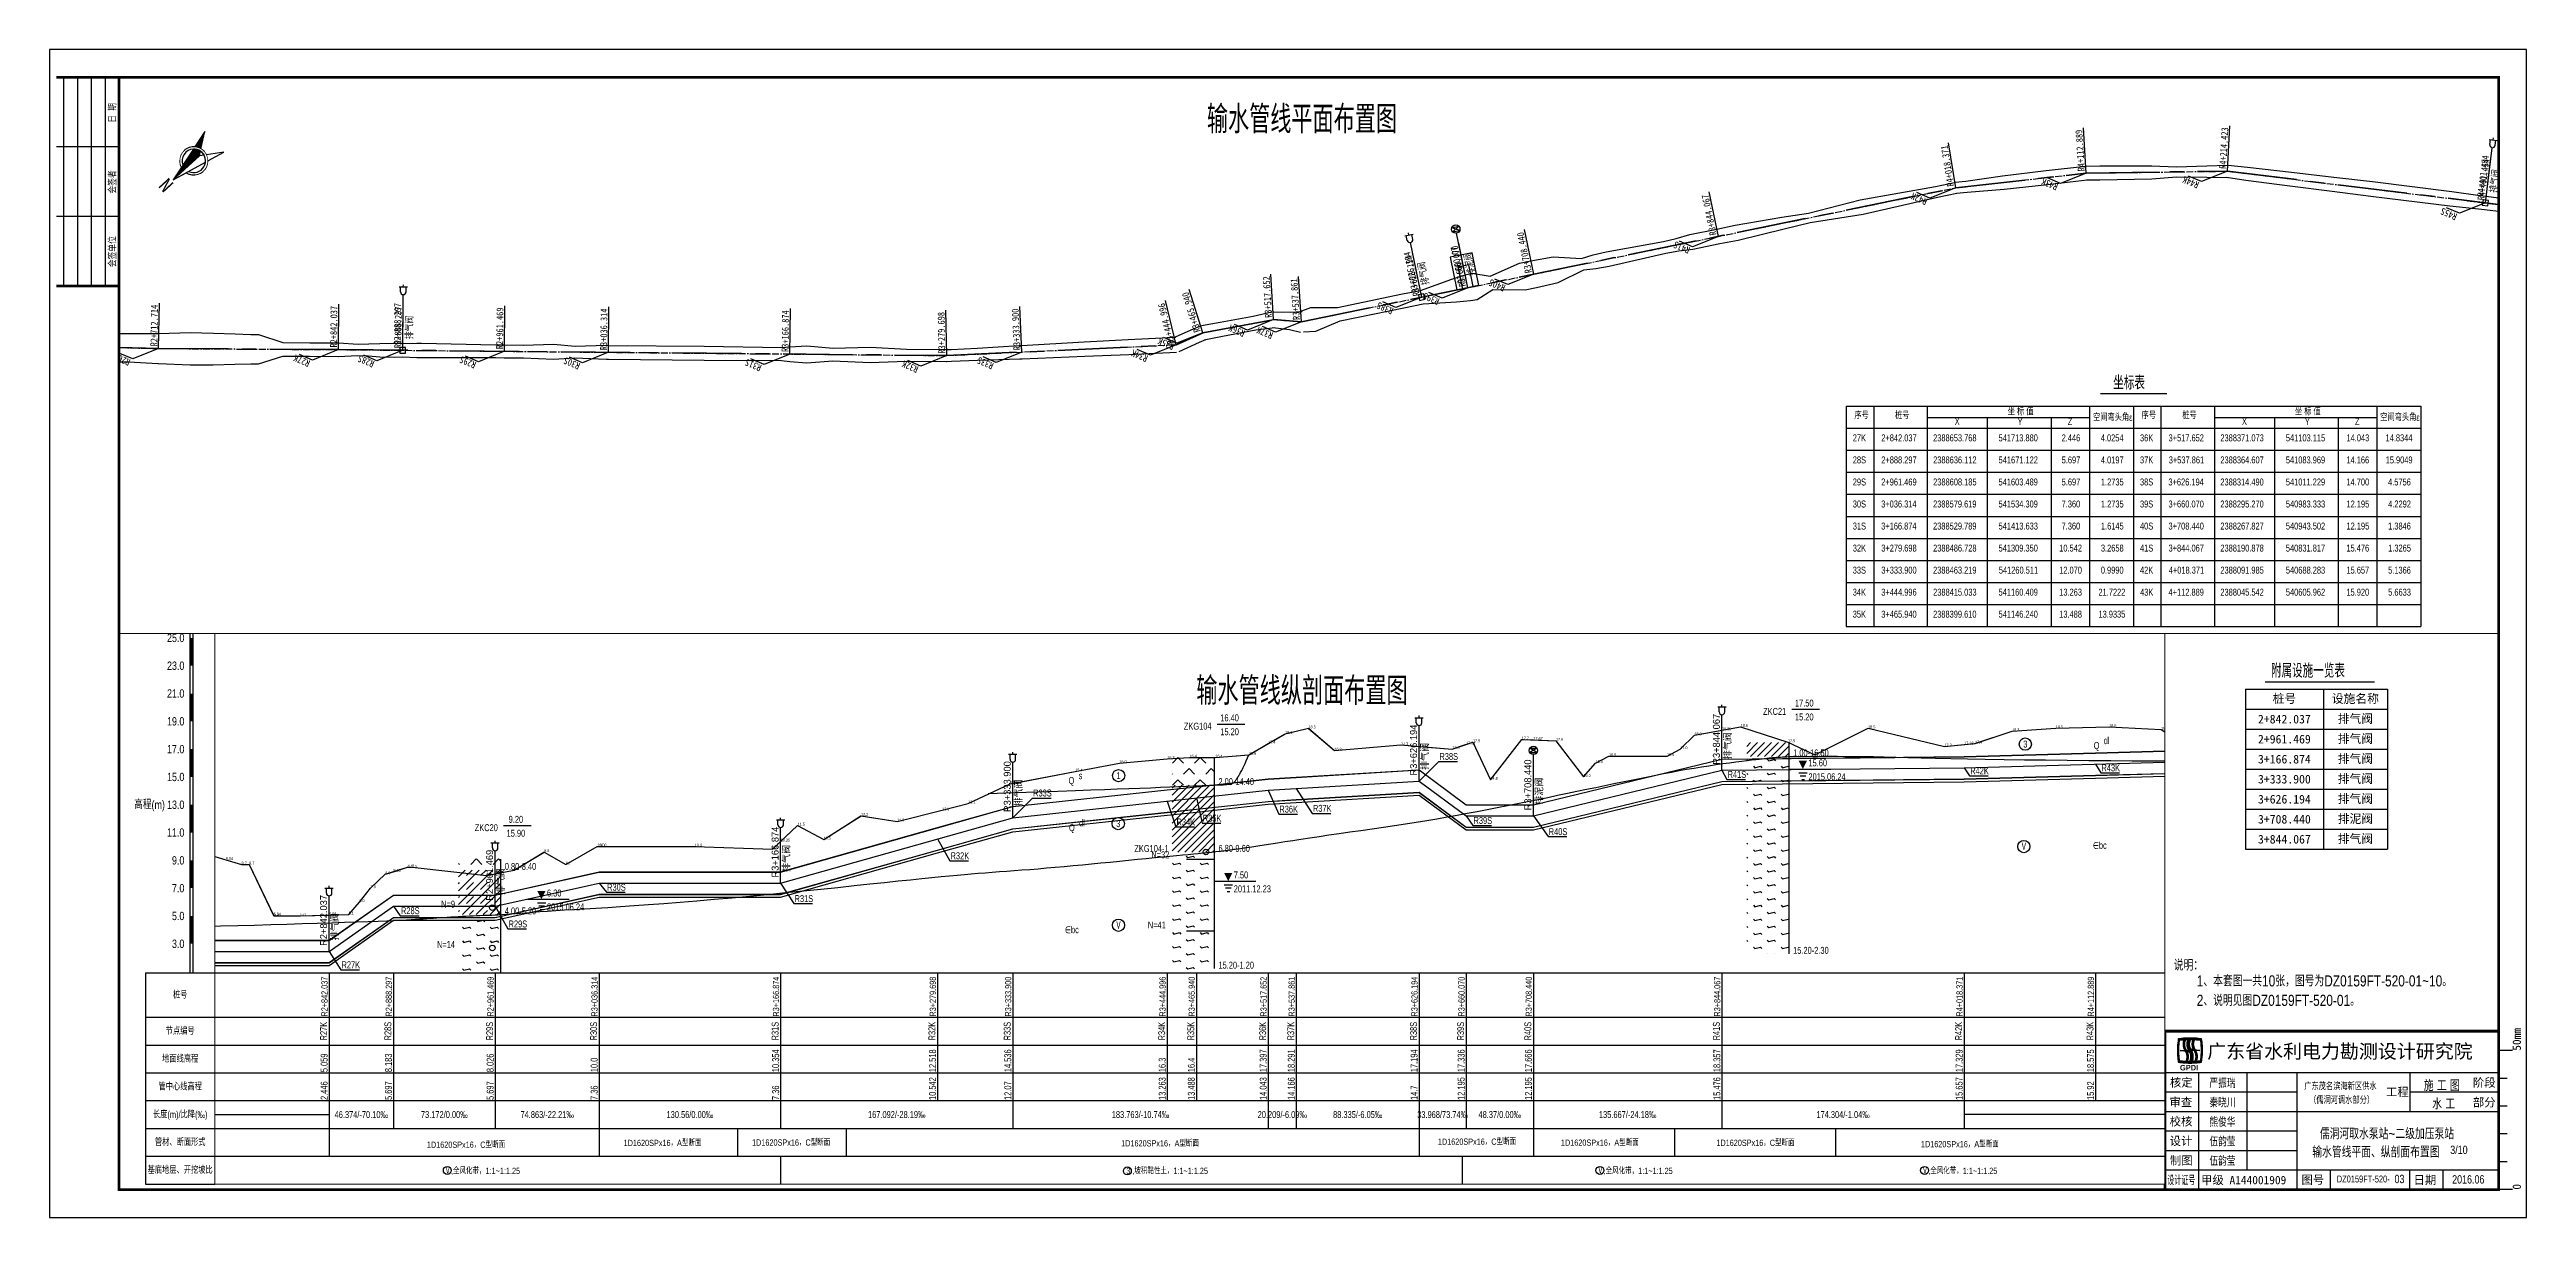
# Paper-space layout '3' of a CAD drawing. Extents: x 0 to 891, y 0 to 420.
# The model-space entities are those that its viewports show. They can reach past a viewport. Long polylines and large blocks are cut down to what shows.
import ezdxf
from ezdxf.enums import TextEntityAlignment as Align

# ---------------------------------------------------------------- set-up
doc = ezdxf.new("R2010")
doc.units = 0
for name, pattern in [('CENTER', [2, 1.25, -0.25, 0.25, -0.25]), ('ZK', [20, 10, 0, 10]), ('ZKLIN', [0.4, 0.3, -0.1])]:
    doc.linetypes.add(name, pattern=pattern)
doc.layers.get('0').update_dxf_attribs({"linetype": 'CONTINUOUS'})
for name, color, linetype in [('pipe', 3, 'CONTINUOUS'), ('pipe_cen', 1, 'CENTER'), ('tab', 9, 'CONTINUOUS'), ('wipeout', 255, 'CONTINUOUS'), ('图框', 7, 'CONTINUOUS'), ('地形剖面', 4, 'CONTINUOUS'), ('布局裁图', 3, 'CONTINUOUS'), ('指北针', 7, 'CONTINUOUS'), ('文字掩盖', 9, 'CONTINUOUS'), ('水工平面管线标注', 3, 'CONTINUOUS'), ('水工开挖线', 5, 'CONTINUOUS'), ('管线', 7, 'CONTINUOUS'), ('纵面管线标注', 3, 'CONTINUOUS'), ('附属设施', 2, 'CONTINUOUS')]:
    doc.layers.add(name, color=color, linetype=linetype)
doc.styles.add('FSD', font='simhei.ttf')
doc.styles.add('HT', font='simhei.ttf', dxfattribs={"width": 0.8})
doc.styles.add('hz', font='simp1.shx', dxfattribs={"width": 0.8, "bigfont": 'hz.shx'})
doc.styles.add('HZFS', font='simp1.shx', dxfattribs={"width": 0.8, "bigfont": 'hz.shx'})
doc.styles.add('ITALIC', font='txt', dxfattribs={"width": 0.7, "height": 0.28})
doc.styles.add('ROMER', font='romab___.ttf')
doc.styles.add('SIMP1', font='simp1.shx', dxfattribs={"width": 0.8, "bigfont": 'hz.shx'})
doc.styles.get("Standard").update_dxf_attribs({"font": 'rs.shx', "bigfont": 'hztxt.shx'})
doc.styles.add('仿宋_GB2312', font='', dxfattribs={"width": 0.8})
doc.styles.add('仿宋_GB3212', font='', dxfattribs={"width": 0.7})
doc.styles.get('仿宋_GB2312').set_extended_font_data('FangSong_GB2312')
doc.styles.get('仿宋_GB3212').set_extended_font_data('FangSong_GB2312')

psp = doc.layouts.new('3')

msp = doc.modelspace()

# ---------------------------------------------------------------- texts
at = {"layer": '地形剖面', "color": 55, "style": 'SIMP1', "width": 0.8}
for s, p in [('17.50', (554817.980874, 2391068.313648)), ('16.40', (554404.530874, 2391057.667312)), ('15.20', (554404.530874, 2391047.667312)), ('15.20', (554817.980874, 2391058.313648)), ('9.20', (553891.090874, 2390984.667312)), ('15.90', (553891.090874, 2390974.667312))]:
    msp.add_text(s, height=5, dxfattribs=at).set_placement(p, align=Align.CENTER)
for s, p in [('ZKG104', (554391.530874, 2391051.667312)), ('ZKC21', (554804.980874, 2391062.313648)), ('ZKC20', (553878.090874, 2390978.667312)), ('ZKG104-1', (554360.677912, 2390963.667312)), ('N=32', (554361.18237, 2390959.166728)), ('N=9', (553847.27312, 2390923.667312)), ('N=41', (554358.677912, 2390908.667312)), ('N=14', (553847.27312, 2390894.667312)), ('N=19', (553847.27312, 2390868.667312))]:
    msp.add_text(s, height=5, dxfattribs=at).set_placement(p, align=Align.RIGHT)
at = {"layer": '地形剖面', "color": 9, "linetype": 'Continuous', "lineweight": -3, "style": 'SIMP1', "width": 0.8}
for s, p in [('18.5', (554461.310874, 2391052.662316)), ('18.36', (554758.738874, 2391051.232316)), ('18.36', (554758.738874, 2391051.232316)), ('18.36', (554758.738874, 2391051.232316)), ('18.36', (554758.738874, 2391051.232316)), ('18.6', (554772.216874, 2391053.662316)), ('18.5', (554863.921874, 2391052.662316)), ('18.3', (554967.557874, 2391050.662316)), ('18.5', (554998.992874, 2391052.662316)), ('18.6', (555037.338874, 2391053.662316)), ('18.4', (555074.687874, 2391051.662316)), ('16.6', (554418.517874, 2391033.662316)), ('17.4', (554432.323874, 2391041.632316)), ('17.4', (554432.323874, 2391041.632316)), ('17.4', (554432.323874, 2391041.632316)), ('17.4', (554432.323874, 2391041.632316)), ('18.1', (554444.492874, 2391048.662316)), ('16.9', (554479.966874, 2391036.662316)), ('17.3', (554527.842874, 2391040.662316)), ('17.19', (554540.865874, 2391039.602316)), ('17.19', (554540.865874, 2391039.602316)), ('17.19', (554540.865874, 2391039.602316)), ('17.19', (554540.865874, 2391039.602316)), ('17.0', (554564.774874, 2391037.662316)), ('17.34', (554574.741874, 2391041.022316)), ('17.34', (554574.741874, 2391041.022316)), ('17.34', (554574.741874, 2391041.022316)), ('17.34', (554574.741874, 2391041.022316)), ('17.5', (554579.589874, 2391042.662316)), ('17.7', (554614.727874, 2391044.662316)), ('17.67', (554623.111874, 2391044.322316)), ('17.67', (554623.111874, 2391044.322316)), ('17.67', (554623.111874, 2391044.322316)), ('17.67', (554623.111874, 2391044.322316)), ('17.6', (554639.304874, 2391043.662316)), ('16.5', (554677.495874, 2391032.662316)), ('16.5', (554719.253874, 2391032.662316)), ('17.0', (554728.725874, 2391037.662316)), ('18.0', (554738.955874, 2391047.662316)), ('17.5', (554806.244874, 2391042.662316)), ('16.6', (554825.508874, 2391033.662316)), ('17.2', (554918.885874, 2391039.662316)), ('17.33', (554933.042874, 2391040.952316)), ('17.33', (554933.042874, 2391040.952316)), ('17.33', (554933.042874, 2391040.952316)), ('17.33', (554933.042874, 2391040.952316)), ('17.4', (554940.823874, 2391041.662316)), ('15.4', (554293.521874, 2391021.662316)), ('16.0', (554325.255874, 2391027.662316)), ('16.3', (554359.667874, 2391030.662316)), ('16.4', (554375.693874, 2391031.662316)), ('16.4', (554394.263874, 2391031.662316)), ('14.8', (554592.200874, 2391015.662316)), ('15.0', (554659.149874, 2391017.662316)), ('16.0', (554667.831874, 2391027.662316)), ('13.1', (554216.456874, 2390998.662316)), ('14.5', (554246.708874, 2391012.662316)), ('14.54', (554248.571874, 2391013.022316)), ('14.54', (554248.571874, 2391013.022316)), ('14.54', (554248.571874, 2391013.022316)), ('14.54', (554248.571874, 2391013.022316)), ('11.5', (554093.744874, 2390982.662316)), ('12.2', (554139.363874, 2390989.662316)), ('11.8', (554165.304874, 2390985.662316)), ('12.6', (554197.701874, 2390993.662316)), ('9.5', (553666.698874, 2390962.662316)), ('9.6', (553911.417874, 2390963.662316)), ('10.0', (553949.645874, 2390967.662316)), ('10.0', (553950.985874, 2390967.662316)), ('10.0', (553950.985874, 2390967.662316)), ('10.0', (553950.985874, 2390967.662316)), ('10.0', (553950.985874, 2390967.662316)), ('10.0', (554019.805874, 2390967.662316)), ('9.8', (554075.650874, 2390965.662316)), ('10.35', (554081.545874, 2390971.202316)), ('10.35', (554081.545874, 2390971.202316)), ('10.35', (554081.545874, 2390971.202316)), ('10.35', (554081.545874, 2390971.202316)), ('10.5', (554112.599874, 2390972.662316)), ('9.04', (553682.381874, 2390958.012316)), ('8.7', (553693.707874, 2390954.662316)), ('8.7', (553699.211874, 2390954.662316)), ('8.0', (553797.077874, 2390947.662316)), ('8.18', (553802.968874, 2390949.492316)), ('8.18', (553802.968874, 2390949.492316)), ('8.18', (553802.968874, 2390949.492316)), ('8.18', (553802.968874, 2390949.492316)), ('8.5', (553813.177874, 2390952.662316)), ('8.5', (553816.406874, 2390952.662316)), ('7.9', (553869.842874, 2390946.662316)), ('8.03', (553876.140874, 2390947.922316)), ('8.03', (553876.140874, 2390947.922316)), ('8.03', (553876.140874, 2390947.922316)), ('8.03', (553876.140874, 2390947.922316)), ('8.3', (553889.835874, 2390950.662316)), ('8.7', (553926.954874, 2390954.662316)), ('6.0', (553778.501874, 2390927.662316)), ('7.0', (553786.541874, 2390937.662316)), ('5.04', (553716.740874, 2390918.092316)), ('5.0', (553716.946874, 2390917.662316)), ('5.0', (553736.062874, 2390917.662316)), ('5.06', (553756.708874, 2390918.252316)), ('5.06', (553756.708874, 2390918.252316)), ('5.06', (553756.708874, 2390918.252316)), ('5.06', (553756.708874, 2390918.252316)), ('5.1', (553770.783874, 2390918.662316))]:
    msp.add_text(s, height=2, dxfattribs=at).set_placement(p)
at = {"layer": '地形剖面', "color": 55, "style": 'SIMP1', "width": 0.8}
for s, p in [('1.00-16.50', (554809.980874, 2391032.433648)), ('dl', (555033.519642, 2391041.277977)), ('s', (554295.970187, 2391016.083112)), ('2.00-14.40', (554396.530874, 2391011.787312)), ('2015.06.24', (554820.980874, 2391015.313648)), ('15.60', (554820.980874, 2391025.313648)), ('dl', (554296.282678, 2390982.186534)), ('6.80-9.60', (554396.530874, 2390963.787312)), ('0.80-8.40', (553883.090874, 2390950.787312)), ('7.50', (554407.530874, 2390944.667312)), ('6.30', (553913.427818, 2390931.667312)), ('2011.12.23', (554407.530874, 2390934.667312)), ('4.00-5.20', (553883.090874, 2390918.787312)), ('2015.06.24', (553913.427818, 2390921.667312)), ('15.20-2.30', (554809.980874, 2390890.433648)), ('15.20-1.20', (554396.530874, 2390879.787312))]:
    msp.add_text(s, height=5, dxfattribs=at).set_placement(p)
for s, p in [('3', (554977.006166, 2391041.308686)), ('Q', (555028.319642, 2391039.611311)), ('Q', (554290.770187, 2391014.416445)), ('1', (554324.711029, 2391018.593319)), ('Q', (554291.082678, 2390980.519867)), ('3', (554324.418208, 2390984.068624)), ('Ⅴ', (554975.96025, 2390967.588874)), ('∈bc', (555030.578405, 2390968.555902)), ('∈bc', (554291.060634, 2390907.895982)), ('Ⅴ', (554324.605193, 2390910.973415))]:
    msp.add_text(s, height=5, dxfattribs=at).set_placement(p, align=Align.MIDDLE)
at = {"layer": '水工平面管线标注', "lineweight": -3, "style": 'HT', "width": 0.8}
for s, p in [('R25P', (541927.681448, 2388750.097672)), ('R25P', (541927.681448, 2388750.097672)), ('R26P', (541848.367293, 2388718.713239)), ('R26P', (541848.367293, 2388718.713239)), ('R27K', (541729.020162, 2388668.908209)), ('R27K', (541729.020162, 2388668.908209)), ('R28S', (541686.261902, 2388651.252281)), ('R28S', (541686.261902, 2388651.252281)), ('R29S', (541618.629328, 2388623.325142)), ('R29S', (541618.629328, 2388623.325142)), ('R30S', (541549.449418, 2388594.75907)), ('R30S', (541549.449418, 2388594.75907)), ('R31S', (541428.77285, 2388544.928772)), ('R31S', (541428.77285, 2388544.928772)), ('R32K', (541324.489908, 2388501.867802)), ('R32K', (541324.489908, 2388501.867802)), ('R33S', (541275.651371, 2388478.358854)), ('R33S', (541275.651371, 2388478.358854)), ('R34K', (541175.54865, 2388430.173349)), ('R34K', (541175.54865, 2388430.173349)), ('R35K', (541161.38, 2388414.75)), ('R35K', (541161.38, 2388414.75)), ('R37K', (541099.108633, 2388379.746887)), ('R37K', (541099.108633, 2388379.746887)), ('R36K', (541118.254979, 2388386.213084)), ('R36K', (541118.254979, 2388386.213084)), ('R38S', (541026.368703, 2388329.630199)), ('R38S', (541026.368703, 2388329.630199)), ('R39S', (540998.472589, 2388310.410207)), ('R39S', (540998.472589, 2388310.410207)), ('R40S', (540958.641768, 2388282.967387)), ('R40S', (540958.641768, 2388282.967387)), ('R41S', (540846.956849, 2388206.018203)), ('R41S', (540846.956849, 2388206.018203)), ('R42K', (540703.422719, 2388107.125405)), ('R42K', (540703.422719, 2388107.125405)), ('R43K', (540621.101668, 2388060.682076)), ('R43K', (540621.101668, 2388060.682076)), ('R44K', (540528.178979, 2388019.761739)), ('R44K', (540528.178979, 2388019.761739)), ('R45S', (540348.39399, 2387968.205729)), ('R45S', (540348.39399, 2387968.205729))]:
    msp.add_text(s, height=5, dxfattribs=at).set_placement(p)
for s, rotation, p in [('R2+627.417', 297.363405909, (541914.119006, 2388734.085141)), ('R2+627.417', 297.363405909, (541914.119006, 2388734.085141)), ('R2+712.714', 292.119986553, (541834.718512, 2388702.56019)), ('R2+712.714', 292.119986553, (541834.718512, 2388702.56019)), ('R2+842.037', 292.54415162, (541715.378839, 2388652.766228)), ('R2+842.037', 292.54415162, (541715.378839, 2388652.766228)), ('R2+888.297', 292.436924234, (541672.618702, 2388635.107497)), ('R2+888.297', 292.436924234, (541672.618702, 2388635.107497)), ('R2+961.469', 292.436924234, (541604.986128, 2388607.180358)), ('R2+961.469', 292.436924234, (541604.986128, 2388607.180358)), ('R3+036.314', 292.436924234, (541535.806217, 2388578.614285)), ('R3+036.314', 292.436924234, (541535.806217, 2388578.614285)), ('R3+166.874', 292.436924234, (541415.12965, 2388528.783988)), ('R3+166.874', 292.436924234, (541415.12965, 2388528.783988)), ('R3+279.698', 294.070627598, (541310.874745, 2388485.766099)), ('R3+279.698', 294.070627598, (541310.874745, 2388485.766099)), ('R3+333.900', 295.704330953, (541262.063006, 2388462.301015)), ('R3+333.900', 295.704330953, (541262.063006, 2388462.301015)), ('R3+444.996', 306.566106558, (541162.105445, 2388414.424343)), ('R3+444.996', 306.566106558, (541162.105445, 2388414.424343)), ('R3+465.940', 310.460747985, (541147.974241, 2388399.117651)), ('R3+465.940', 310.460747985, (541147.974241, 2388399.117651)), ('R3+537.861', 296.613672073, (541085.534639, 2388363.713788)), ('R3+537.861', 296.613672073, (541085.534639, 2388363.713788)), ('R3+517.652', 296.077358177, (541104.672557, 2388370.165366)), ('R3+517.652', 296.077358177, (541104.672557, 2388370.165366)), ('R3+626.194', 304.566241596, (541012.903212, 2388313.822352)), ('R3+626.194', 304.566241596, (541012.903212, 2388313.822352)), ('R3+660.070', 304.566241596, (540985.007098, 2388294.60236)), ('R3+660.070', 304.566241596, (540985.007098, 2388294.60236)), ('R3+708.440', 304.566241596, (540945.176277, 2388267.159539)), ('R3+708.440', 304.566241596, (540945.176277, 2388267.159539)), ('R3+844.067', 304.566241596, (540833.491358, 2388190.210355)), ('R3+844.067', 304.566241596, (540833.491358, 2388190.210355)), ('R4+018.371', 301.998383515, (540689.925625, 2388091.243206)), ('R4+018.371', 301.998383515, (540689.925625, 2388091.243206)), ('R4+112.889', 296.598882023, (540607.527443, 2388044.648573)), ('R4+112.889', 296.598882023, (540607.527443, 2388044.648573)), ('R4+214.423', 289.884133851, (540514.48954, 2388003.551285)), ('R4+214.423', 289.884133851, (540514.48954, 2388003.551285)), ('R4+401.454', 286.001029084, (540334.628729, 2387951.899498)), ('R4+401.454', 286.001029084, (540334.628729, 2387951.899498))]:
    msp.add_text(s, height=5, rotation=rotation, dxfattribs=at).set_placement(p)
at = {"layer": '纵面管线标注', "linetype": 'Continuous', "lineweight": -3, "style": 'SIMP1', "width": 0.8}
for s, p in [('R38S', (554555.505874, 2391029.902316)), ('R41S', (554762.812616, 2391016.989525)), ('R42K', (554937.380577, 2391019.547695)), ('R43K', (555031.780792, 2391021.695267)), ('R33S', (554263.211874, 2391003.602316)), ('R34K', (554366.374491, 2390982.769345)), ('R35K', (554385.267041, 2390985.449229)), ('R36K', (554440.347306, 2390991.988877)), ('R37K', (554464.492599, 2390992.57518)), ('R39S', (554580.030817, 2390983.836321)), ('R40S', (554634.126385, 2390975.810401)), ('R32K', (554203.80927, 2390958.442962)), ('R30S', (553956.726435, 2390935.84294)), ('R31S', (554091.55698, 2390927.662267)), ('R28S', (553808.404126, 2390918.978602)), ('R29S', (553885.811771, 2390909.412419)), ('R27K', (553765.622686, 2390880.031455))]:
    msp.add_text(s, height=5, dxfattribs=at).set_placement(p)
at = {"layer": '附属设施', "linetype": 'Continuous', "lineweight": -3, "style": 'SIMP1'}
msp.add_attdef('R3+708.440', text='0', height=5, rotation=89.999998466, dxfattribs=at).set_placement((554623.111029, 2390993.611309), align=Align.BOTTOM_LEFT)
msp.add_attdef('排泥阀', text='0', height=5, rotation=89.999998466, dxfattribs=at).set_placement((554625.111029, 2390997.611309), align=Align.TOP_LEFT)

# ---------------------------------------------------------------- blocks, each defined once
blk = doc.blocks.new('tba2')
at = {"ltscale": 8}
for points in [[(-106.84, 54.22), (-107.32, 54.29), (-107.95, 54.36), (-108.6, 54.42), (-109.32, 54.47), (-110.02, 54.5), (-110.73, 54.52), (-111.24, 54.52), (-111.76, 54.51), (-112.33, 54.49), (-112.89, 54.46), (-113.38, 54.43), (-114.06, 54.37), (-114.71, 54.29), (-115.24, 54.22), (-115.27, 54.01), (-115.34, 53.46), (-115.4, 52.83), (-115.47, 52.08), (-115.51, 51.3), (-115.53, 50.51), (-115.54, 50.01), (-115.53, 49.6), (-115.52, 49), (-115.5, 48.62), (-115.48, 48.14), (-115.43, 47.5), (-115.38, 46.95), (-115.3, 46.3), (-115.24, 45.82), (-114.72, 45.75), (-114.14, 45.69), (-113.48, 45.62), (-112.87, 45.58), (-112.29, 45.55), (-111.65, 45.53), (-110.98, 45.52), (-110.43, 45.53), (-109.58, 45.56), (-108.96, 45.6), (-108.47, 45.63), (-107.4, 45.75), (-106.84, 45.82), (-106.73, 46.68), (-106.62, 47.85), (-106.58, 48.46), (-106.55, 49.04), (-106.54, 49.75), (-106.54, 50.5), (-106.56, 51.09), (-106.59, 51.78), (-106.64, 52.44), (-106.7, 53.1), (-106.77, 53.69), (-106.84, 54.22), (-107.28, 53.78), (-107.24, 53.47), (-107.16, 52.7), (-107.1, 51.89), (-107.05, 50.98), (-107.04, 50.18), (-107.05, 49.32), (-107.08, 48.53), (-107.12, 47.77), (-107.21, 46.85), (-107.28, 46.26), (-107.59, 46.23), (-108.16, 46.16), (-108.97, 46.1), (-109.3, 46.07), (-109.89, 46.04), (-110.6, 46.03), (-111.1, 46.02), (-111.66, 46.03), (-112.28, 46.05), (-112.57, 46.06), (-112.98, 46.09), (-113.74, 46.15), (-114.25, 46.2), (-114.79, 46.27), (-114.86, 46.8), (-114.92, 47.44), (-114.98, 48.11), (-115.01, 48.86), (-115.03, 49.46), (-115.04, 50.07), (-115.03, 50.81), (-115, 51.6), (-114.96, 52.17), (-114.9, 52.84), (-114.84, 53.42), (-114.8, 53.78), (-114.68, 53.8), (-114.13, 53.86), (-113.52, 53.92), (-113.01, 53.96), (-112.69, 53.98), (-112.3, 54), (-111.87, 54.01), (-111.47, 54.02), (-111.24, 54.02), (-110.98, 54.02), (-110.9, 54.02), (-110.72, 54.02), (-110.47, 54.02), (-110.28, 54.01), (-110.03, 54.01), (-109.83, 54), (-109.68, 53.99), (-109.53, 53.98), (-109.47, 53.98), (-109.47, 53.98), (-109.26, 53.97), (-109.01, 53.95), (-108.7, 53.93), (-108.27, 53.89), (-107.82, 53.85), (-107.41, 53.8), (-107.28, 53.78)], [(-112.65, 50.67), (-112.68, 50.73), (-112.72, 50.8), (-112.75, 50.88), (-112.78, 50.95), (-112.81, 51.02), (-112.84, 51.1), (-112.87, 51.17), (-112.89, 51.24), (-112.91, 51.31), (-112.93, 51.37), (-112.95, 51.43), (-112.97, 51.48), (-112.98, 51.53), (-112.99, 51.58), (-113, 51.62), (-113.01, 51.67), (-113.02, 51.71), (-113.02, 51.75), (-113.03, 51.79), (-113.04, 51.83), (-113.04, 51.87), (-113.05, 51.91), (-113.05, 51.95), (-113.05, 51.99), (-113.06, 52.03), (-113.06, 52.08), (-113.06, 52.12), (-113.06, 52.16), (-113.06, 52.2), (-113.06, 52.25), (-113.06, 52.29), (-113.06, 52.33), (-113.06, 52.37), (-113.06, 52.42), (-113.06, 52.46), (-113.05, 52.5), (-113.05, 52.54), (-113.05, 52.58), (-113.04, 52.62), (-113.04, 52.65), (-113.04, 52.69), (-113.03, 52.72), (-113.03, 52.74), (-113.03, 52.77), (-113.02, 52.79), (-113.02, 52.82), (-113.02, 52.84), (-113.01, 52.86), (-113.01, 52.88), (-113.01, 52.9), (-113, 52.92), (-113, 52.94), (-112.99, 52.96), (-112.99, 52.98), (-112.99, 53), (-112.98, 53.03), (-112.97, 53.05), (-112.97, 53.08), (-112.96, 53.11), (-112.95, 53.14), (-112.94, 53.17), (-112.94, 53.2), (-112.93, 53.23), (-112.92, 53.26), (-112.91, 53.29), (-112.9, 53.32), (-112.9, 53.35), (-112.89, 53.38), (-112.88, 53.4), (-112.87, 53.43), (-112.86, 53.46), (-112.85, 53.49), (-112.84, 53.53), (-112.83, 53.57), (-112.81, 53.61), (-112.79, 53.66), (-112.77, 53.72), (-112.75, 53.77), (-112.73, 53.83), (-112.7, 53.89), (-112.67, 53.96), (-112.66, 53.98), (-112.69, 53.98), (-113.01, 53.96), (-113.18, 53.94), (-113.21, 53.87), (-113.24, 53.81), (-113.26, 53.76), (-113.28, 53.72), (-113.29, 53.68), (-113.3, 53.65), (-113.31, 53.63), (-113.32, 53.6), (-113.33, 53.58), (-113.34, 53.56), (-113.35, 53.54), (-113.35, 53.52), (-113.36, 53.5), (-113.37, 53.48), (-113.37, 53.45), (-113.38, 53.42), (-113.39, 53.39), (-113.4, 53.36), (-113.41, 53.33), (-113.42, 53.29), (-113.43, 53.26), (-113.44, 53.23), (-113.44, 53.19), (-113.45, 53.16), (-113.46, 53.13), (-113.46, 53.11), (-113.47, 53.08), (-113.47, 53.06), (-113.48, 53.03), (-113.48, 53.01), (-113.49, 52.99), (-113.49, 52.96), (-113.5, 52.94), (-113.5, 52.92), (-113.5, 52.89), (-113.51, 52.87), (-113.51, 52.84), (-113.52, 52.81), (-113.52, 52.78), (-113.52, 52.74), (-113.53, 52.71), (-113.53, 52.67), (-113.53, 52.62), (-113.54, 52.58), (-113.54, 52.53), (-113.54, 52.49), (-113.55, 52.44), (-113.55, 52.39), (-113.55, 52.34), (-113.55, 52.29), (-113.55, 52.25), (-113.55, 52.2), (-113.55, 52.15), (-113.55, 52.1), (-113.55, 52.05), (-113.54, 52), (-113.54, 51.95), (-113.54, 51.91), (-113.53, 51.86), (-113.53, 51.81), (-113.52, 51.76), (-113.51, 51.72), (-113.51, 51.67), (-113.5, 51.62), (-113.49, 51.57), (-113.48, 51.52), (-113.47, 51.47), (-113.45, 51.42), (-113.44, 51.36), (-113.42, 51.3), (-113.4, 51.23), (-113.38, 51.16), (-113.35, 51.08), (-113.33, 51.01), (-113.3, 50.92), (-113.27, 50.84), (-113.23, 50.76), (-113.2, 50.68), (-113.16, 50.6), (-113.13, 50.52), (-113.09, 50.45), (-113.05, 50.38), (-113.01, 50.31), (-112.98, 50.24), (-112.94, 50.18), (-112.91, 50.13), (-112.88, 50.08), (-112.85, 50.02), (-112.28, 50.02), (-112.28, 50.02), (-112.29, 50.05), (-112.31, 50.07), (-112.32, 50.1), (-112.34, 50.13), (-112.36, 50.16), (-112.38, 50.2), (-112.4, 50.23), (-112.43, 50.27), (-112.45, 50.32), (-112.48, 50.37), (-112.51, 50.42), (-112.55, 50.48), (-112.58, 50.54), (-112.62, 50.6)], [(-111.74, 50.02), (-111.74, 50.82), (-107.54, 50.02), (-110.34, 50.02), (-110.34, 49.22), (-110.36, 49.23), (-110.91, 49.33), (-112.56, 49.65), (-114.54, 50.02)]]:
    blk.add_hatch(color=256, dxfattribs=at).paths.add_polyline_path(points)
h = blk.add_hatch(color=256, dxfattribs=at)
h.paths.add_polyline_path([(-111.04, 53.57), (-110.99, 53.69), (-110.93, 53.84), (-110.85, 54.02), (-110.9, 54.02), (-110.98, 54.02), (-111.24, 54.02), (-111.47, 54.02), (-111.79, 54.01), (-111.82, 53.94), (-111.85, 53.87), (-111.88, 53.8), (-111.9, 53.74), (-111.92, 53.68), (-111.94, 53.63), (-111.96, 53.58), (-111.98, 53.53), (-111.99, 53.48), (-112.01, 53.43), (-112.02, 53.39), (-112.04, 53.34), (-112.05, 53.29), (-112.06, 53.25), (-112.07, 53.2), (-112.09, 53.16), (-112.1, 53.11), (-112.11, 53.06), (-112.12, 53.01), (-112.13, 52.95), (-112.13, 52.9), (-112.14, 52.84), (-112.15, 52.78), (-112.16, 52.72), (-112.16, 52.65), (-112.17, 52.58), (-112.17, 52.51), (-112.17, 52.44), (-112.18, 52.37), (-112.18, 52.3), (-112.18, 52.23), (-112.18, 52.17), (-112.18, 52.11), (-112.18, 52.05), (-112.17, 51.99), (-112.17, 51.94), (-112.16, 51.89), (-112.16, 51.84), (-112.15, 51.78), (-112.15, 51.73), (-112.14, 51.68), (-112.13, 51.62), (-112.12, 51.57), (-112.11, 51.51), (-112.1, 51.45), (-112.09, 51.39), (-112.07, 51.33), (-112.05, 51.27), (-112.04, 51.2), (-112.02, 51.14), (-111.99, 51.07), (-111.97, 51), (-111.94, 50.93), (-111.92, 50.86), (-111.89, 50.79), (-111.86, 50.71), (-111.82, 50.64), (-111.79, 50.56), (-111.75, 50.48), (-111.74, 50.46), (-111.74, 50.82), (-110.87, 50.66), (-110.95, 50.81), (-111.02, 50.95), (-111.08, 51.08), (-111.13, 51.2), (-111.17, 51.31), (-111.2, 51.41), (-111.23, 51.51), (-111.25, 51.61), (-111.27, 51.72), (-111.29, 51.85), (-111.31, 51.97), (-111.32, 52.09), (-111.32, 52.21), (-111.32, 52.32), (-111.31, 52.43), (-111.31, 52.55), (-111.3, 52.65), (-111.28, 52.77), (-111.26, 52.89), (-111.24, 53), (-111.21, 53.1), (-111.18, 53.22), (-111.14, 53.32), (-111.1, 53.43)])
h.paths.add_polyline_path([(-109.84, 52.13), (-109.84, 52.26), (-109.84, 52.39), (-109.84, 52.52), (-109.83, 52.64), (-109.82, 52.75), (-109.8, 52.85), (-109.79, 52.95), (-109.77, 53.06), (-109.75, 53.14), (-109.73, 53.22), (-109.71, 53.29), (-109.7, 53.32), (-109.69, 53.35), (-109.68, 53.38), (-109.66, 53.45), (-109.64, 53.52), (-109.61, 53.63), (-109.56, 53.75), (-109.52, 53.86), (-109.47, 53.98), (-109.47, 53.98), (-109.53, 53.98), (-109.68, 53.99), (-109.83, 54), (-109.96, 54), (-109.99, 53.93), (-110.02, 53.87), (-110.04, 53.82), (-110.06, 53.78), (-110.07, 53.74), (-110.08, 53.71), (-110.09, 53.68), (-110.1, 53.66), (-110.11, 53.64), (-110.12, 53.62), (-110.12, 53.6), (-110.13, 53.58), (-110.14, 53.56), (-110.15, 53.54), (-110.15, 53.51), (-110.16, 53.48), (-110.17, 53.45), (-110.18, 53.42), (-110.19, 53.39), (-110.2, 53.35), (-110.21, 53.32), (-110.22, 53.29), (-110.22, 53.25), (-110.23, 53.22), (-110.24, 53.19), (-110.24, 53.17), (-110.25, 53.14), (-110.25, 53.12), (-110.26, 53.09), (-110.26, 53.07), (-110.27, 53.05), (-110.27, 53.02), (-110.28, 53), (-110.28, 52.98), (-110.28, 52.95), (-110.29, 52.93), (-110.29, 52.9), (-110.3, 52.87), (-110.3, 52.84), (-110.3, 52.8), (-110.31, 52.77), (-110.31, 52.73), (-110.31, 52.68), (-110.32, 52.64), (-110.32, 52.59), (-110.32, 52.55), (-110.33, 52.5), (-110.33, 52.45), (-110.33, 52.4), (-110.33, 52.35), (-110.33, 52.31), (-110.33, 52.26), (-110.33, 52.21), (-110.33, 52.16), (-110.33, 52.11), (-110.32, 52.06), (-110.32, 52.01), (-110.32, 51.97), (-110.31, 51.92), (-110.31, 51.87), (-110.3, 51.82), (-110.29, 51.78), (-110.29, 51.73), (-110.28, 51.68), (-110.27, 51.63), (-110.26, 51.58), (-110.25, 51.53), (-110.23, 51.48), (-110.22, 51.42), (-110.2, 51.36), (-110.18, 51.29), (-110.16, 51.22), (-110.13, 51.14), (-110.11, 51.07), (-110.08, 50.98), (-110.05, 50.9), (-110.01, 50.82), (-109.98, 50.74), (-109.94, 50.66), (-109.91, 50.58), (-109.87, 50.51), (-109.84, 50.46), (-109.21, 50.34), (-109.28, 50.46), (-109.35, 50.57), (-109.41, 50.69), (-109.48, 50.83), (-109.55, 50.97), (-109.61, 51.12), (-109.66, 51.26), (-109.7, 51.4), (-109.74, 51.51), (-109.77, 51.64), (-109.8, 51.76), (-109.82, 51.89), (-109.83, 52.01)])
h.paths.add_polyline_path([(-108.81, 49.53), (-108.84, 49.61), (-108.87, 49.67), (-108.89, 49.74), (-108.92, 49.8), (-108.94, 49.85), (-108.96, 49.9), (-108.98, 49.94), (-109, 49.98), (-109.01, 50.01), (-109.02, 50.02), (-109.59, 50.02), (-109.54, 49.94), (-109.49, 49.85), (-109.45, 49.79), (-109.41, 49.7), (-109.37, 49.62), (-109.33, 49.51), (-109.28, 49.38), (-109.23, 49.25), (-109.18, 49.12), (-109.14, 49), (-109.1, 48.89), (-109.07, 48.78), (-109.05, 48.66), (-109.03, 48.55), (-109.01, 48.43), (-109, 48.33), (-108.98, 48.22), (-108.97, 48.11), (-108.96, 48.02), (-108.95, 47.92), (-108.95, 47.79), (-108.96, 47.68), (-108.97, 47.58), (-108.98, 47.49), (-109, 47.38), (-109.01, 47.28), (-109.02, 47.18), (-109.04, 47.07), (-109.06, 46.96), (-109.08, 46.85), (-109.11, 46.75), (-109.14, 46.65), (-109.18, 46.55), (-109.2, 46.48), (-109.24, 46.38), (-109.27, 46.32), (-109.29, 46.27), (-109.31, 46.21), (-109.34, 46.14), (-109.36, 46.08), (-109.37, 46.07), (-109.3, 46.07), (-108.97, 46.1), (-108.83, 46.11), (-108.79, 46.2), (-108.77, 46.26), (-108.75, 46.31), (-108.73, 46.36), (-108.71, 46.4), (-108.69, 46.45), (-108.68, 46.49), (-108.66, 46.53), (-108.65, 46.57), (-108.64, 46.61), (-108.62, 46.65), (-108.61, 46.69), (-108.6, 46.73), (-108.59, 46.78), (-108.59, 46.82), (-108.58, 46.87), (-108.57, 46.92), (-108.56, 46.97), (-108.55, 47.02), (-108.54, 47.07), (-108.54, 47.13), (-108.53, 47.19), (-108.52, 47.24), (-108.51, 47.29), (-108.51, 47.35), (-108.5, 47.39), (-108.5, 47.44), (-108.49, 47.48), (-108.49, 47.52), (-108.48, 47.55), (-108.48, 47.59), (-108.47, 47.62), (-108.47, 47.66), (-108.47, 47.69), (-108.47, 47.73), (-108.47, 47.76), (-108.46, 47.8), (-108.46, 47.84), (-108.46, 47.87), (-108.46, 47.91), (-108.47, 47.95), (-108.47, 47.99), (-108.47, 48.02), (-108.47, 48.06), (-108.48, 48.09), (-108.48, 48.13), (-108.48, 48.17), (-108.49, 48.21), (-108.49, 48.26), (-108.5, 48.31), (-108.51, 48.36), (-108.51, 48.42), (-108.52, 48.48), (-108.53, 48.54), (-108.54, 48.6), (-108.55, 48.67), (-108.56, 48.73), (-108.58, 48.8), (-108.59, 48.86), (-108.61, 48.92), (-108.62, 48.99), (-108.64, 49.05), (-108.66, 49.12), (-108.68, 49.18), (-108.71, 49.25), (-108.73, 49.32), (-108.76, 49.39), (-108.78, 49.46)])
h.paths.add_polyline_path([(-110.82, 47.85), (-110.82, 47.75), (-110.82, 47.66), (-110.83, 47.51), (-110.85, 47.32), (-110.87, 47.13), (-110.91, 46.95), (-110.95, 46.77), (-110.99, 46.64), (-111.02, 46.55), (-111.06, 46.45), (-111.1, 46.33), (-111.15, 46.21), (-111.22, 46.02), (-111.1, 46.02), (-110.6, 46.03), (-110.29, 46.03), (-110.29, 46.04), (-110.24, 46.17), (-110.2, 46.28), (-110.17, 46.39), (-110.14, 46.5), (-110.11, 46.6), (-110.08, 46.71), (-110.06, 46.82), (-110.04, 46.93), (-110.02, 47.04), (-110, 47.16), (-109.99, 47.27), (-109.98, 47.39), (-109.97, 47.51), (-109.96, 47.63), (-109.96, 47.75), (-109.96, 47.87), (-109.96, 47.99), (-109.97, 48.1), (-109.98, 48.22), (-109.99, 48.33), (-110, 48.43), (-110.01, 48.53), (-110.03, 48.62), (-110.04, 48.71), (-110.06, 48.79), (-110.08, 48.87), (-110.1, 48.95), (-110.12, 49.03), (-110.15, 49.1), (-110.17, 49.18), (-110.2, 49.26), (-110.22, 49.34), (-110.25, 49.42), (-110.28, 49.5), (-110.32, 49.58), (-110.34, 49.63), (-110.34, 49.22), (-110.36, 49.23), (-110.91, 49.33), (-111.17, 49.38), (-111.13, 49.29), (-111.07, 49.15), (-111.02, 49.02), (-110.98, 48.89), (-110.94, 48.76), (-110.91, 48.63), (-110.88, 48.5), (-110.85, 48.35), (-110.84, 48.18), (-110.82, 48)])
h.paths.add_polyline_path([(-112.17, 47.73), (-112.18, 47.62), (-112.19, 47.52), (-112.2, 47.43), (-112.22, 47.32), (-112.23, 47.22), (-112.24, 47.12), (-112.26, 47.01), (-112.28, 46.9), (-112.3, 46.79), (-112.33, 46.69), (-112.36, 46.59), (-112.4, 46.49), (-112.42, 46.42), (-112.46, 46.32), (-112.49, 46.26), (-112.51, 46.21), (-112.53, 46.15), (-112.56, 46.08), (-112.57, 46.06), (-112.28, 46.05), (-112.05, 46.04), (-112.01, 46.14), (-111.99, 46.2), (-111.97, 46.25), (-111.95, 46.3), (-111.93, 46.34), (-111.91, 46.39), (-111.9, 46.43), (-111.88, 46.47), (-111.87, 46.51), (-111.86, 46.55), (-111.84, 46.59), (-111.83, 46.63), (-111.82, 46.67), (-111.81, 46.72), (-111.81, 46.76), (-111.8, 46.81), (-111.79, 46.86), (-111.78, 46.91), (-111.77, 46.96), (-111.76, 47.02), (-111.76, 47.07), (-111.75, 47.13), (-111.74, 47.18), (-111.73, 47.23), (-111.73, 47.29), (-111.72, 47.33), (-111.72, 47.38), (-111.71, 47.42), (-111.71, 47.46), (-111.7, 47.49), (-111.7, 47.53), (-111.69, 47.56), (-111.69, 47.6), (-111.69, 47.63), (-111.69, 47.67), (-111.69, 47.7), (-111.68, 47.74), (-111.68, 47.78), (-111.68, 47.81), (-111.68, 47.85), (-111.69, 47.89), (-111.69, 47.93), (-111.69, 47.96), (-111.69, 48), (-111.7, 48.03), (-111.7, 48.07), (-111.7, 48.11), (-111.71, 48.15), (-111.71, 48.2), (-111.72, 48.25), (-111.73, 48.3), (-111.73, 48.36), (-111.74, 48.42), (-111.75, 48.48), (-111.76, 48.54), (-111.77, 48.61), (-111.78, 48.67), (-111.8, 48.74), (-111.81, 48.8), (-111.83, 48.86), (-111.84, 48.93), (-111.86, 48.99), (-111.88, 49.06), (-111.9, 49.12), (-111.93, 49.19), (-111.95, 49.26), (-111.98, 49.33), (-112, 49.4), (-112.03, 49.47), (-112.06, 49.55), (-112.06, 49.55), (-112.56, 49.65), (-112.64, 49.66), (-112.59, 49.56), (-112.55, 49.45), (-112.5, 49.32), (-112.45, 49.19), (-112.4, 49.06), (-112.36, 48.94), (-112.32, 48.83), (-112.29, 48.72), (-112.27, 48.6), (-112.25, 48.49), (-112.23, 48.37), (-112.22, 48.27), (-112.2, 48.16), (-112.19, 48.05), (-112.18, 47.96), (-112.17, 47.86)])
blk.add_line((-107.28, 53.78), (-106.84, 54.22), dxfattribs=at)
at = {"color": 7}
for p, q in [((0, 42), (-120, 42)), ((-108, 42), (-108, 0)), ((-32, 42), (-32, 28)), ((-72.5, 35), (-120, 35)), ((0, 28), (-120, 28)), ((0, 35), (-32, 35)), ((-72.5, 21), (-120, 21)), ((-72.5, 14), (-120, 14)), ((0, 7), (-120, 7)), ((-60.5, 0), (-60.5, 7)), ((-32, 0), (-32, 7)), ((-20, 0), (-20, 7))]:
    blk.add_line(p, q, dxfattribs=at)
at = {"color": 7, "ltscale": 8}
for p, q in [((-90.5, 7), (-90.5, 42)), ((-72.5, 0), (-72.5, 42))]:
    blk.add_line(p, q, dxfattribs=at)
at = {"color": 7, "const_width": 1}
blk.add_lwpolyline([(-120, 0), (-120, 57), (0, 57), (0, 0)], close=True, dxfattribs=at)
at = {"ltscale": 8}
for points in [[(-106.64, 52.44), (-106.7, 53.1), (-106.77, 53.69), (-106.84, 54.22), (-107.32, 54.29), (-107.95, 54.36), (-108.6, 54.42), (-109.32, 54.47), (-110.02, 54.5), (-110.73, 54.52), (-111.24, 54.52), (-111.76, 54.51), (-112.33, 54.49), (-112.89, 54.46), (-113.38, 54.43), (-114.06, 54.37), (-114.71, 54.29), (-115.24, 54.22), (-115.27, 54.01), (-115.34, 53.46), (-115.4, 52.83), (-115.47, 52.08), (-115.51, 51.3), (-115.53, 50.51), (-115.54, 50.01), (-115.53, 49.6), (-115.52, 49), (-115.5, 48.62), (-115.48, 48.14), (-115.43, 47.5), (-115.38, 46.95), (-115.3, 46.3), (-115.24, 45.82), (-114.72, 45.75), (-114.14, 45.69), (-113.48, 45.62), (-112.87, 45.58), (-112.29, 45.55), (-111.65, 45.53), (-110.98, 45.52), (-110.43, 45.53), (-109.58, 45.56), (-108.96, 45.6), (-108.47, 45.63), (-107.4, 45.75), (-106.84, 45.82), (-106.73, 46.68), (-106.62, 47.85), (-106.58, 48.46), (-106.55, 49.04), (-106.54, 49.75), (-106.54, 50.5), (-106.56, 51.09), (-106.59, 51.78)], [(-114.96, 52.17), (-114.9, 52.84), (-114.84, 53.42), (-114.8, 53.78), (-114.68, 53.8), (-114.13, 53.86), (-113.52, 53.92), (-113.01, 53.96), (-112.69, 53.98), (-112.3, 54), (-111.87, 54.01), (-111.47, 54.02), (-111.24, 54.02), (-110.98, 54.02), (-110.9, 54.02), (-110.72, 54.02), (-110.47, 54.02), (-110.28, 54.01), (-110.03, 54.01), (-109.83, 54), (-109.68, 53.99), (-109.53, 53.98), (-109.47, 53.98), (-109.26, 53.97), (-109.01, 53.95), (-108.7, 53.93), (-108.27, 53.89), (-107.82, 53.85), (-107.41, 53.8), (-107.28, 53.78), (-107.24, 53.47), (-107.16, 52.7), (-107.1, 51.89), (-107.05, 50.98), (-107.04, 50.18), (-107.05, 49.32), (-107.08, 48.53), (-107.12, 47.77), (-107.21, 46.85), (-107.28, 46.26), (-107.59, 46.23), (-108.16, 46.16), (-108.97, 46.1), (-109.3, 46.07), (-109.89, 46.04), (-110.6, 46.03), (-111.1, 46.02), (-111.66, 46.03), (-112.28, 46.05), (-112.57, 46.06), (-112.98, 46.09), (-113.74, 46.15), (-114.25, 46.2), (-114.79, 46.27), (-114.86, 46.8), (-114.92, 47.44), (-114.98, 48.11), (-115.01, 48.86), (-115.03, 49.46), (-115.04, 50.07), (-115.03, 50.81), (-115, 51.6)]]:
    blk.add_lwpolyline(points, close=True, dxfattribs=at)
for points in [[(-113.18, 53.94), (-113.21, 53.87), (-113.24, 53.81), (-113.26, 53.76), (-113.28, 53.72), (-113.29, 53.68), (-113.3, 53.65), (-113.31, 53.63), (-113.32, 53.6), (-113.33, 53.58), (-113.34, 53.56), (-113.35, 53.54), (-113.35, 53.52), (-113.36, 53.5), (-113.37, 53.48), (-113.37, 53.45), (-113.38, 53.42), (-113.39, 53.39), (-113.4, 53.36), (-113.41, 53.33), (-113.42, 53.29), (-113.43, 53.26), (-113.44, 53.23), (-113.44, 53.19), (-113.45, 53.16), (-113.46, 53.13), (-113.46, 53.11), (-113.47, 53.08), (-113.47, 53.06), (-113.48, 53.03), (-113.48, 53.01), (-113.49, 52.99), (-113.49, 52.96), (-113.5, 52.94), (-113.5, 52.92), (-113.5, 52.89), (-113.51, 52.87), (-113.51, 52.84), (-113.52, 52.81), (-113.52, 52.78), (-113.52, 52.74), (-113.53, 52.71), (-113.53, 52.67), (-113.53, 52.62), (-113.54, 52.58), (-113.54, 52.53), (-113.54, 52.49), (-113.55, 52.44), (-113.55, 52.39), (-113.55, 52.34), (-113.55, 52.29), (-113.55, 52.25), (-113.55, 52.2), (-113.55, 52.15), (-113.55, 52.1), (-113.55, 52.05), (-113.54, 52), (-113.54, 51.95), (-113.54, 51.91), (-113.53, 51.86), (-113.53, 51.81), (-113.52, 51.76), (-113.51, 51.72), (-113.51, 51.67), (-113.5, 51.62), (-113.49, 51.57), (-113.48, 51.52), (-113.47, 51.47), (-113.45, 51.42), (-113.44, 51.36), (-113.42, 51.3), (-113.4, 51.23), (-113.38, 51.16), (-113.35, 51.08), (-113.33, 51.01), (-113.3, 50.92), (-113.27, 50.84), (-113.23, 50.76), (-113.2, 50.68), (-113.16, 50.6), (-113.13, 50.52), (-113.09, 50.45), (-113.05, 50.38), (-113.01, 50.31), (-112.98, 50.24), (-112.94, 50.18), (-112.91, 50.13), (-112.88, 50.08), (-112.85, 50.03), (-112.82, 49.99), (-112.8, 49.95), (-112.78, 49.91), (-112.76, 49.88), (-112.75, 49.85), (-112.73, 49.83), (-112.72, 49.81), (-112.7, 49.78), (-112.69, 49.76), (-112.68, 49.74), (-112.67, 49.72), (-112.65, 49.69), (-112.64, 49.66), (-112.62, 49.62), (-112.6, 49.58), (-112.58, 49.53), (-112.56, 49.48), (-112.54, 49.42), (-112.51, 49.36), (-112.49, 49.29), (-112.46, 49.23), (-112.44, 49.16), (-112.41, 49.1), (-112.39, 49.03), (-112.37, 48.97), (-112.35, 48.91), (-112.33, 48.86), (-112.32, 48.8), (-112.3, 48.74), (-112.29, 48.69), (-112.27, 48.63), (-112.26, 48.57), (-112.25, 48.51), (-112.24, 48.45), (-112.23, 48.4), (-112.23, 48.34), (-112.22, 48.28), (-112.21, 48.23), (-112.21, 48.18), (-112.2, 48.14), (-112.2, 48.1), (-112.19, 48.06), (-112.19, 48.03), (-112.18, 48), (-112.18, 47.96), (-112.18, 47.93), (-112.18, 47.9), (-112.17, 47.87), (-112.17, 47.84), (-112.17, 47.81), (-112.17, 47.78), (-112.17, 47.75), (-112.17, 47.72), (-112.18, 47.69), (-112.18, 47.66), (-112.18, 47.63), (-112.18, 47.6), (-112.18, 47.57), (-112.19, 47.54), (-112.19, 47.51), (-112.2, 47.47), (-112.2, 47.44), (-112.21, 47.4), (-112.21, 47.35), (-112.22, 47.3), (-112.23, 47.25), (-112.23, 47.2), (-112.24, 47.15), (-112.25, 47.09), (-112.26, 47.04), (-112.26, 46.99), (-112.27, 46.95), (-112.28, 46.91), (-112.28, 46.87), (-112.29, 46.83), (-112.3, 46.79), (-112.31, 46.75), (-112.32, 46.72), (-112.33, 46.69), (-112.34, 46.65), (-112.35, 46.62), (-112.36, 46.58), (-112.37, 46.55), (-112.39, 46.51), (-112.41, 46.46), (-112.42, 46.42), (-112.44, 46.37), (-112.46, 46.32), (-112.49, 46.26), (-112.51, 46.21), (-112.53, 46.15), (-112.56, 46.08), (-112.57, 46.06)], [(-112.66, 53.98), (-112.67, 53.96), (-112.7, 53.89), (-112.73, 53.83), (-112.75, 53.77), (-112.77, 53.72), (-112.79, 53.66), (-112.81, 53.61), (-112.83, 53.57), (-112.84, 53.53), (-112.85, 53.49), (-112.86, 53.46), (-112.87, 53.43), (-112.88, 53.4), (-112.89, 53.38), (-112.9, 53.35), (-112.9, 53.32), (-112.91, 53.29), (-112.92, 53.26), (-112.93, 53.23), (-112.94, 53.2), (-112.94, 53.17), (-112.95, 53.14), (-112.96, 53.11), (-112.97, 53.08), (-112.97, 53.05), (-112.98, 53.03), (-112.99, 53), (-112.99, 52.98), (-112.99, 52.96), (-113, 52.94), (-113, 52.92), (-113.01, 52.9), (-113.01, 52.88), (-113.01, 52.86), (-113.02, 52.84), (-113.02, 52.82), (-113.02, 52.79), (-113.03, 52.77), (-113.03, 52.74), (-113.03, 52.72), (-113.04, 52.69), (-113.04, 52.65), (-113.04, 52.62), (-113.05, 52.58), (-113.05, 52.54), (-113.05, 52.5), (-113.06, 52.46), (-113.06, 52.42), (-113.06, 52.37), (-113.06, 52.33), (-113.06, 52.29), (-113.06, 52.25), (-113.06, 52.2), (-113.06, 52.16), (-113.06, 52.12), (-113.06, 52.08), (-113.06, 52.03), (-113.05, 51.99), (-113.05, 51.95), (-113.05, 51.91), (-113.04, 51.87), (-113.04, 51.83), (-113.03, 51.79), (-113.02, 51.75), (-113.02, 51.71), (-113.01, 51.67), (-113, 51.62), (-112.99, 51.58), (-112.98, 51.53), (-112.97, 51.48), (-112.95, 51.43), (-112.93, 51.37), (-112.91, 51.31), (-112.89, 51.24), (-112.87, 51.17), (-112.84, 51.1), (-112.81, 51.02), (-112.78, 50.95), (-112.75, 50.88), (-112.72, 50.8), (-112.68, 50.73), (-112.65, 50.67), (-112.62, 50.6), (-112.58, 50.54), (-112.55, 50.48), (-112.51, 50.42), (-112.48, 50.37), (-112.45, 50.32), (-112.43, 50.27), (-112.4, 50.23), (-112.38, 50.2), (-112.36, 50.16), (-112.34, 50.13), (-112.32, 50.1), (-112.31, 50.07), (-112.29, 50.05), (-112.28, 50.02), (-112.26, 50), (-112.25, 49.97), (-112.23, 49.95), (-112.22, 49.92), (-112.2, 49.88), (-112.18, 49.84), (-112.16, 49.79), (-112.14, 49.74), (-112.11, 49.68), (-112.09, 49.61), (-112.06, 49.55), (-112.03, 49.47), (-112, 49.4), (-111.98, 49.33), (-111.95, 49.26), (-111.93, 49.19), (-111.9, 49.12), (-111.88, 49.06), (-111.86, 48.99), (-111.84, 48.93), (-111.83, 48.86), (-111.81, 48.8), (-111.8, 48.74), (-111.78, 48.67), (-111.77, 48.61), (-111.76, 48.54), (-111.75, 48.48), (-111.74, 48.42), (-111.73, 48.36), (-111.73, 48.3), (-111.72, 48.25), (-111.71, 48.2), (-111.71, 48.15), (-111.7, 48.11), (-111.7, 48.07), (-111.7, 48.03), (-111.69, 48), (-111.69, 47.96), (-111.69, 47.93), (-111.69, 47.89), (-111.68, 47.85), (-111.68, 47.81), (-111.68, 47.78), (-111.68, 47.74), (-111.69, 47.7), (-111.69, 47.67), (-111.69, 47.63), (-111.69, 47.6), (-111.69, 47.56), (-111.7, 47.53), (-111.7, 47.49), (-111.71, 47.46), (-111.71, 47.42), (-111.72, 47.38), (-111.72, 47.33), (-111.73, 47.29), (-111.73, 47.23), (-111.74, 47.18), (-111.75, 47.13), (-111.76, 47.07), (-111.76, 47.02), (-111.77, 46.96), (-111.78, 46.91), (-111.79, 46.86), (-111.8, 46.81), (-111.81, 46.76), (-111.81, 46.72), (-111.82, 46.67), (-111.83, 46.63), (-111.84, 46.59), (-111.86, 46.55), (-111.87, 46.51), (-111.88, 46.47), (-111.9, 46.43), (-111.91, 46.39), (-111.93, 46.34), (-111.95, 46.3), (-111.97, 46.25), (-111.99, 46.2), (-112.01, 46.14), (-112.03, 46.09), (-112.05, 46.04)], [(-111.79, 54.01), (-111.82, 53.94), (-111.85, 53.87), (-111.88, 53.8), (-111.9, 53.74), (-111.92, 53.68), (-111.94, 53.63), (-111.96, 53.58), (-111.98, 53.53), (-111.99, 53.48), (-112.01, 53.43), (-112.02, 53.39), (-112.04, 53.34), (-112.05, 53.29), (-112.06, 53.25), (-112.07, 53.2), (-112.09, 53.16), (-112.1, 53.11), (-112.11, 53.06), (-112.12, 53.01), (-112.13, 52.95), (-112.13, 52.9), (-112.14, 52.84), (-112.15, 52.78), (-112.16, 52.72), (-112.16, 52.65), (-112.17, 52.58), (-112.17, 52.51), (-112.17, 52.44), (-112.18, 52.37), (-112.18, 52.3), (-112.18, 52.23), (-112.18, 52.17), (-112.18, 52.11), (-112.18, 52.05), (-112.17, 51.99), (-112.17, 51.94), (-112.16, 51.89), (-112.16, 51.84), (-112.15, 51.78), (-112.15, 51.73), (-112.14, 51.68), (-112.13, 51.62), (-112.12, 51.57), (-112.11, 51.51), (-112.1, 51.45), (-112.09, 51.39), (-112.07, 51.33), (-112.05, 51.27), (-112.04, 51.2), (-112.02, 51.14), (-111.99, 51.07), (-111.97, 51), (-111.94, 50.93), (-111.92, 50.86), (-111.89, 50.79), (-111.86, 50.71), (-111.82, 50.64), (-111.79, 50.56), (-111.75, 50.48), (-111.71, 50.4), (-111.67, 50.32), (-111.62, 50.23), (-111.58, 50.15), (-111.53, 50.06), (-111.49, 49.98), (-111.44, 49.89), (-111.39, 49.81), (-111.35, 49.72), (-111.3, 49.64), (-111.26, 49.56), (-111.22, 49.48), (-111.18, 49.4), (-111.14, 49.33), (-111.11, 49.26), (-111.08, 49.18), (-111.06, 49.12), (-111.03, 49.05), (-111.01, 48.98), (-110.99, 48.92), (-110.97, 48.86), (-110.95, 48.79), (-110.93, 48.73), (-110.91, 48.67), (-110.9, 48.6), (-110.89, 48.54), (-110.87, 48.47), (-110.86, 48.39), (-110.85, 48.31), (-110.84, 48.23), (-110.83, 48.14), (-110.83, 48.05), (-110.82, 47.95), (-110.82, 47.85), (-110.82, 47.75), (-110.82, 47.66), (-110.83, 47.56), (-110.83, 47.46), (-110.84, 47.36), (-110.85, 47.27), (-110.87, 47.18), (-110.88, 47.08), (-110.9, 46.99), (-110.92, 46.9), (-110.94, 46.82), (-110.97, 46.73), (-110.99, 46.64), (-111.02, 46.55), (-111.06, 46.45), (-111.1, 46.33), (-111.15, 46.21), (-111.2, 46.06), (-111.22, 46.02)], [(-110.85, 54.02), (-110.93, 53.84), (-110.99, 53.69), (-111.04, 53.57), (-111.08, 53.47), (-111.11, 53.4), (-111.13, 53.34), (-111.15, 53.3), (-111.16, 53.25), (-111.18, 53.22), (-111.19, 53.18), (-111.2, 53.14), (-111.21, 53.11), (-111.22, 53.07), (-111.23, 53.03), (-111.24, 53), (-111.25, 52.96), (-111.25, 52.93), (-111.26, 52.89), (-111.27, 52.85), (-111.28, 52.81), (-111.28, 52.77), (-111.29, 52.72), (-111.3, 52.68), (-111.3, 52.63), (-111.31, 52.57), (-111.31, 52.52), (-111.31, 52.46), (-111.32, 52.4), (-111.32, 52.35), (-111.32, 52.29), (-111.32, 52.24), (-111.32, 52.19), (-111.32, 52.14), (-111.32, 52.09), (-111.31, 52.05), (-111.31, 52.01), (-111.31, 51.97), (-111.3, 51.93), (-111.3, 51.89), (-111.29, 51.85), (-111.29, 51.81), (-111.28, 51.76), (-111.27, 51.72), (-111.27, 51.68), (-111.26, 51.63), (-111.25, 51.58), (-111.24, 51.54), (-111.22, 51.49), (-111.21, 51.44), (-111.19, 51.39), (-111.18, 51.34), (-111.16, 51.28), (-111.14, 51.23), (-111.11, 51.17), (-111.09, 51.11), (-111.06, 51.05), (-111.03, 50.98), (-111, 50.91), (-110.97, 50.84), (-110.93, 50.77), (-110.89, 50.69), (-110.85, 50.62), (-110.81, 50.54), (-110.77, 50.45), (-110.72, 50.37), (-110.67, 50.28), (-110.62, 50.19), (-110.57, 50.11), (-110.53, 50.02), (-110.48, 49.93), (-110.44, 49.84), (-110.39, 49.75), (-110.35, 49.67), (-110.32, 49.58), (-110.28, 49.5), (-110.25, 49.42), (-110.22, 49.34), (-110.2, 49.26), (-110.17, 49.18), (-110.15, 49.1), (-110.12, 49.03), (-110.1, 48.95), (-110.08, 48.87), (-110.06, 48.79), (-110.04, 48.71), (-110.03, 48.62), (-110.01, 48.53), (-110, 48.43), (-109.99, 48.33), (-109.98, 48.22), (-109.97, 48.1), (-109.96, 47.99), (-109.96, 47.87), (-109.96, 47.75), (-109.96, 47.63), (-109.97, 47.51), (-109.98, 47.39), (-109.99, 47.27), (-110, 47.16), (-110.02, 47.04), (-110.04, 46.93), (-110.06, 46.82), (-110.08, 46.71), (-110.11, 46.6), (-110.14, 46.5), (-110.17, 46.39), (-110.2, 46.28), (-110.24, 46.17), (-110.29, 46.04), (-110.29, 46.03)], [(-109.47, 53.98), (-109.48, 53.95), (-109.51, 53.89), (-109.53, 53.83), (-109.55, 53.78), (-109.57, 53.72), (-109.59, 53.67), (-109.61, 53.63), (-109.62, 53.59), (-109.63, 53.55), (-109.64, 53.52), (-109.65, 53.49), (-109.66, 53.46), (-109.67, 53.44), (-109.68, 53.41), (-109.68, 53.38), (-109.69, 53.35), (-109.7, 53.32), (-109.71, 53.29), (-109.72, 53.26), (-109.72, 53.23), (-109.73, 53.2), (-109.74, 53.17), (-109.75, 53.14), (-109.75, 53.11), (-109.76, 53.09), (-109.76, 53.06), (-109.77, 53.04), (-109.77, 53.02), (-109.78, 53), (-109.78, 52.98), (-109.79, 52.96), (-109.79, 52.94), (-109.79, 52.92), (-109.8, 52.9), (-109.8, 52.88), (-109.8, 52.85), (-109.81, 52.83), (-109.81, 52.8), (-109.81, 52.78), (-109.82, 52.75), (-109.82, 52.71), (-109.82, 52.68), (-109.83, 52.64), (-109.83, 52.6), (-109.83, 52.56), (-109.84, 52.52), (-109.84, 52.48), (-109.84, 52.43), (-109.84, 52.39), (-109.84, 52.35), (-109.84, 52.31), (-109.84, 52.26), (-109.84, 52.22), (-109.84, 52.18), (-109.84, 52.14), (-109.84, 52.09), (-109.83, 52.05), (-109.83, 52.01), (-109.83, 51.97), (-109.82, 51.93), (-109.82, 51.89), (-109.81, 51.85), (-109.8, 51.81), (-109.8, 51.77), (-109.79, 51.72), (-109.78, 51.68), (-109.77, 51.64), (-109.76, 51.59), (-109.75, 51.54), (-109.73, 51.49), (-109.71, 51.43), (-109.69, 51.37), (-109.67, 51.3), (-109.65, 51.23), (-109.62, 51.16), (-109.59, 51.08), (-109.56, 51.01), (-109.53, 50.94), (-109.5, 50.86), (-109.46, 50.79), (-109.43, 50.73), (-109.4, 50.66), (-109.36, 50.6), (-109.33, 50.54), (-109.29, 50.48), (-109.26, 50.43), (-109.23, 50.38), (-109.21, 50.33), (-109.18, 50.29), (-109.16, 50.26), (-109.14, 50.22), (-109.12, 50.19), (-109.1, 50.16), (-109.09, 50.13), (-109.07, 50.11), (-109.06, 50.08), (-109.04, 50.06), (-109.03, 50.03), (-109.01, 50.01), (-109, 49.98), (-108.98, 49.94), (-108.96, 49.9), (-108.94, 49.85), (-108.92, 49.8), (-108.89, 49.74), (-108.87, 49.67), (-108.84, 49.61), (-108.81, 49.53), (-108.78, 49.46), (-108.76, 49.39), (-108.73, 49.32), (-108.71, 49.25), (-108.68, 49.18), (-108.66, 49.12), (-108.64, 49.05), (-108.62, 48.99), (-108.61, 48.92), (-108.59, 48.86), (-108.58, 48.8), (-108.56, 48.73), (-108.55, 48.67), (-108.54, 48.6), (-108.53, 48.54), (-108.52, 48.48), (-108.51, 48.42), (-108.51, 48.36), (-108.5, 48.31), (-108.49, 48.26), (-108.49, 48.21), (-108.48, 48.17), (-108.48, 48.13), (-108.48, 48.09), (-108.47, 48.06), (-108.47, 48.02), (-108.47, 47.99), (-108.47, 47.95), (-108.46, 47.91), (-108.46, 47.87), (-108.46, 47.84), (-108.46, 47.8), (-108.47, 47.76), (-108.47, 47.73), (-108.47, 47.69), (-108.47, 47.66), (-108.47, 47.62), (-108.48, 47.59), (-108.48, 47.55), (-108.49, 47.52), (-108.49, 47.48), (-108.5, 47.44), (-108.5, 47.39), (-108.51, 47.35), (-108.51, 47.29), (-108.52, 47.24), (-108.53, 47.19), (-108.54, 47.13), (-108.54, 47.07), (-108.55, 47.02), (-108.56, 46.97), (-108.57, 46.92), (-108.58, 46.87), (-108.59, 46.82), (-108.59, 46.78), (-108.6, 46.73), (-108.61, 46.69), (-108.62, 46.65), (-108.64, 46.61), (-108.65, 46.57), (-108.66, 46.53), (-108.68, 46.49), (-108.69, 46.45), (-108.71, 46.4), (-108.73, 46.36), (-108.75, 46.31), (-108.77, 46.26), (-108.79, 46.2), (-108.81, 46.15), (-108.83, 46.11)]]:
    blk.add_lwpolyline(points, dxfattribs=at)
at = {"color": 7, "ltscale": 8}
blk.add_lwpolyline([(-109.96, 54), (-109.99, 53.93), (-110.02, 53.87), (-110.04, 53.82), (-110.06, 53.78), (-110.07, 53.74), (-110.08, 53.71), (-110.09, 53.68), (-110.1, 53.66), (-110.11, 53.64), (-110.12, 53.62), (-110.12, 53.6), (-110.13, 53.58), (-110.14, 53.56), (-110.15, 53.54), (-110.15, 53.51), (-110.16, 53.48), (-110.17, 53.45), (-110.18, 53.42), (-110.19, 53.39), (-110.2, 53.35), (-110.21, 53.32), (-110.22, 53.29), (-110.22, 53.25), (-110.23, 53.22), (-110.24, 53.19), (-110.24, 53.17), (-110.25, 53.14), (-110.25, 53.12), (-110.26, 53.09), (-110.26, 53.07), (-110.27, 53.05), (-110.27, 53.02), (-110.28, 53), (-110.28, 52.98), (-110.28, 52.95), (-110.29, 52.93), (-110.29, 52.9), (-110.3, 52.87), (-110.3, 52.84), (-110.3, 52.8), (-110.31, 52.77), (-110.31, 52.73), (-110.31, 52.68), (-110.32, 52.64), (-110.32, 52.59), (-110.32, 52.55), (-110.33, 52.5), (-110.33, 52.45), (-110.33, 52.4), (-110.33, 52.35), (-110.33, 52.31), (-110.33, 52.26), (-110.33, 52.21), (-110.33, 52.16), (-110.33, 52.11), (-110.32, 52.06), (-110.32, 52.01), (-110.32, 51.97), (-110.31, 51.92), (-110.31, 51.87), (-110.3, 51.82), (-110.29, 51.78), (-110.29, 51.73), (-110.28, 51.68), (-110.27, 51.63), (-110.26, 51.58), (-110.25, 51.53), (-110.23, 51.48), (-110.22, 51.42), (-110.2, 51.36), (-110.18, 51.29), (-110.16, 51.22), (-110.13, 51.14), (-110.11, 51.07), (-110.08, 50.98), (-110.05, 50.9), (-110.01, 50.82), (-109.98, 50.74), (-109.94, 50.66), (-109.91, 50.58), (-109.87, 50.51), (-109.83, 50.44), (-109.79, 50.37), (-109.76, 50.3), (-109.72, 50.24), (-109.69, 50.19), (-109.66, 50.13), (-109.63, 50.09), (-109.6, 50.05), (-109.58, 50.01), (-109.56, 49.97), (-109.54, 49.94), (-109.53, 49.91), (-109.51, 49.89), (-109.5, 49.87), (-109.48, 49.84), (-109.47, 49.82), (-109.46, 49.8), (-109.45, 49.78), (-109.43, 49.75), (-109.42, 49.72), (-109.4, 49.68), (-109.38, 49.64), (-109.36, 49.59), (-109.34, 49.54), (-109.32, 49.48), (-109.29, 49.42), (-109.27, 49.35), (-109.24, 49.29), (-109.22, 49.22), (-109.19, 49.16), (-109.17, 49.09), (-109.15, 49.03), (-109.13, 48.97), (-109.11, 48.92), (-109.1, 48.86), (-109.08, 48.8), (-109.07, 48.75), (-109.05, 48.69), (-109.04, 48.63), (-109.03, 48.57), (-109.02, 48.51), (-109.01, 48.45), (-109.01, 48.4), (-109, 48.34), (-108.99, 48.29), (-108.99, 48.24), (-108.98, 48.2), (-108.98, 48.16), (-108.97, 48.12), (-108.97, 48.09), (-108.96, 48.06), (-108.96, 48.02), (-108.96, 47.99), (-108.96, 47.96), (-108.95, 47.93), (-108.95, 47.9), (-108.95, 47.87), (-108.95, 47.84), (-108.95, 47.81), (-108.95, 47.78), (-108.96, 47.75), (-108.96, 47.72), (-108.96, 47.69), (-108.96, 47.66), (-108.96, 47.63), (-108.97, 47.6), (-108.97, 47.57), (-108.98, 47.53), (-108.98, 47.5), (-108.99, 47.45), (-108.99, 47.41), (-109, 47.36), (-109.01, 47.31), (-109.01, 47.26), (-109.02, 47.21), (-109.03, 47.15), (-109.04, 47.1), (-109.04, 47.05), (-109.05, 47.01), (-109.06, 46.97), (-109.06, 46.92), (-109.07, 46.89), (-109.08, 46.85), (-109.09, 46.81), (-109.1, 46.78), (-109.11, 46.75), (-109.12, 46.71), (-109.13, 46.68), (-109.14, 46.64), (-109.15, 46.61), (-109.17, 46.57), (-109.19, 46.52), (-109.2, 46.48), (-109.22, 46.43), (-109.24, 46.38), (-109.27, 46.32), (-109.29, 46.27), (-109.31, 46.21), (-109.34, 46.14), (-109.36, 46.08), (-109.37, 46.07)], dxfattribs=at)
blk.add_lwpolyline([(-111.74, 50.02), (-111.74, 50.82), (-107.54, 50.02), (-110.34, 50.02), (-110.34, 49.22), (-110.36, 49.23), (-110.91, 49.33), (-112.56, 49.65), (-114.54, 50.02)], close=True, dxfattribs=at)
for points in [[(0, 50.14), (5, 50.14)], [(0, 40.14), (3, 40.14)], [(0, 30.14), (3, 30.14)], [(0, 20.14), (3, 20.14)], [(0, 10.14), (3, 10.14)], [(0, 0.14), (5, 0.14)]]:
    blk.add_lwpolyline(points)
at = {"style": 'HT'}
for s, p in [('50mm', (8, 49.96)), ('0', (8, 0.01))]:
    blk.add_text(s, height=3, rotation=90, dxfattribs=at).set_placement(p)
at = {"color": 7}
for s, height, style, p in [('GPDI', 2, 'ROMER', (-114.63, 42.86)), ('广东省水利电力勘测设计研究院', 5, 'HT', (-104.84, 47.24))]:
    blk.add_text(s, height=height, dxfattribs=dict(at, style=style)).set_placement(p)
at = {"color": 7, "ltscale": 8, "style": 'HT', "width": 0.6}
blk.add_text('设计证号 ', height=3, dxfattribs=at).set_placement((-119.19, 1.99))
at = {"color": 7, "ltscale": 8, "style": 'HT'}
blk.add_text('甲级 A144001909', height=3, dxfattribs=at).set_placement((-107.04, 3.44), align=Align.MIDDLE_LEFT)
for tag, p in [('核定', (-118.27, 37.03)), ('审查', (-118.42, 29.96)), ('校核', (-118.35, 23.01)), ('设计', (-118.34, 15.99)), ('图名', (-39.54, 17.18)), ('制图', (-118.25, 8.98)), ('图号', (-70.92, 2.06)), ('日期', (-30.61, 1.98))]:
    blk.add_attdef(tag, p, '', height=3, dxfattribs=at)
at = {"color": 7, "ltscale": 8, "style": '仿宋_GB2312', "width": 0.8}
for tag, height, p in [('GCM0', 4, (-55.75, 34.82)), ('GCM1', 3.5, (-55.56, 38.16)), ('GCM2', 3.5, (-55.71, 31.4))]:
    blk.add_attdef(tag, text='', height=height, dxfattribs=at).set_placement(p, align=Align.MIDDLE)
at = {"color": 7, "ltscale": 8, "style": 'HT'}
for tag, p in [('工程', (-32.36, 33.63)), ('阶段', (-1.09, 36.96)), ('部分', (-1.09, 29.87))]:
    blk.add_attdef(tag, text='', height=3, dxfattribs=at).set_placement(p, align=Align.RIGHT)
blk = doc.blocks.new('sign')
at = {"color": 7, "lineweight": -3}
for p, q in [((-20, 0), (-20, -75)), ((-15, 0), (-15, -75)), ((-10, 0), (-10, -75)), ((-5, 0), (-5, -75)), ((0, -25), (-22.5, -25)), ((0, -50), (-22.5, -50))]:
    blk.add_line(p, q, dxfattribs=at)
blk.add_lwpolyline([(-22.5, 0, 1, 1, 0), (0, 0, 1, 1, 0), (0, -75, 1, 1, 0), (-22.5, -75, 0, 0, 0)], format="xyseb", dxfattribs=at)
at = {"color": 7, "lineweight": -3, "style": 'FSD', "width": 0.8}
for s, p in [('日 期', (-1.24, -16.3)), ('会签者', (-1.2, -41.81)), ('会签单位', (-1.2, -68.28))]:
    blk.add_text(s, height=2.5, rotation=90, dxfattribs=at).set_placement(p)
blk = doc.blocks.new('图框')
at = {"layer": '图框', "lineweight": -3}
blk.add_blockref('sign', (25, 410), dxfattribs=at)
at = {"layer": '图框', "color": 0, "lineweight": -3}
blk.add_blockref('tba2', (881, 10), dxfattribs=at).add_auto_attribs({'核定': '核定  ', '审查': '审查  ', '校核': '校核  ', '设计': '设计  ', '制图': '制图  ', '图号': '图号   ', '日期': '日期  ', '工程': ' 工程', '阶段': ' 阶段', '部分': ' 部分'})
at = {"layer": 'tab', "color": 0, "lineweight": -3, "style": 'SIMP1', "width": 0.8}
for s, height, p in [('广东茂名滨海新区供水', 2.5, (824.08, 47.1)), ('施 工 图', 4, (860.53, 47.45)), ('（儒洞河调水部分）', 2.5, (824.5, 42.11)), ('水 工', 4, (861.23, 40.84)), ('儒洞河取水泵站~二级加压泵站', 4, (840.83, 30.12)), ('输水管线平面、纵剖面布置图', 4, (836.84, 23.55)), ('DZ0159FT-520-', 2.5, (832.28, 13.83)), ('2016.06', 3, (870.07, 13.69))]:
    blk.add_text(s, height=height, dxfattribs=at).set_placement(p, align=Align.MIDDLE_CENTER)
at = {"layer": '布局裁图', "color": 0, "linetype": 'Continuous', "lineweight": -3, "style": 'HT', "flags": 1}
for p in [(891, 0.14), (891, 0)]:
    blk.add_attdef('07/23/15', text='', height=0.02, dxfattribs=at).set_placement(p, align=Align.MIDDLE)
at = {"layer": '管线', "color": 0, "linetype": 'Continuous', "lineweight": -3, "style": 'SIMP1', "width": 0.8}
for s, p in [('严振瑞', (776.97, 46.63)), ('秦晓川', (776.97, 39.63)), ('熊俊华', (776.97, 32.63)), ('伍韵莹', (776.97, 25.63)), ('伍韵莹', (776.97, 18.63))]:
    blk.add_text(s, height=3, dxfattribs=at).set_placement(p)
at = {"lineweight": -3}
for points in [[(404.92, 388.89), (496.12, 388.89), (496.12, 403.59), (404.92, 403.59)], [(399.84, 183.34), (501.2, 183.34), (501.2, 198.04), (399.84, 198.04)]]:
    blk.add_wipeout(points, dxfattribs=at).dxf.layer = 'wipeout'
for points in [[(404.92, 388.89), (496.12, 388.89), (496.12, 403.59), (404.92, 403.59)], [(399.84, 183.34), (501.2, 183.34), (501.2, 198.04), (399.84, 198.04)]]:
    blk.add_wipeout(points, dxfattribs=at).dxf.layer = 'wipeout'
for points in [[(404.92, 388.89), (496.12, 388.89), (496.12, 403.59), (404.92, 403.59)], [(399.84, 183.34), (501.2, 183.34), (501.2, 198.04), (399.84, 198.04)]]:
    blk.add_wipeout(points, dxfattribs=at).dxf.layer = 'wipeout'
at = {"layer": '图框', "lineweight": -3, "flags": 128}
blk.add_lwpolyline([(0, 0), (891, 0), (891, 420), (0, 420)], close=True, dxfattribs=at)
at = {"layer": '图框', "lineweight": -3, "const_width": 1, "flags": 128}
blk.add_lwpolyline([(25, 10), (881, 10), (881, 410), (25, 410)], close=True, dxfattribs=at)
at = {"lineweight": -3}
for points in [[(404.92, 388.89), (496.12, 388.89), (496.12, 403.59), (404.92, 403.59)], [(399.84, 183.34), (501.2, 183.34), (501.2, 198.04), (399.84, 198.04)]]:
    blk.add_wipeout(points, dxfattribs=at).dxf.layer = '文字掩盖'
at = {"layer": 'tab', "color": 0, "lineweight": -3, "style": 'SIMP1', "width": 0.8}
for s, p in [('输水管线平面布置图', (450.52, 394.89)), ('输水管线纵剖面布置图', (450.52, 189.34))]:
    blk.add_text(s, height=10, dxfattribs=at).set_placement(p, align=Align.MIDDLE_CENTER)
blk = doc.blocks.new('*X7')
at = {"color": 0}
for p, q in [((2.948, 5.027), (2.95, 5.029)), ((2.948, 5.013), (2.953, 5.017)), ((2.948, 4.999), (2.955, 5.006)), ((2.948, 4.985), (2.958, 4.995)), ((2.948, 4.97), (2.961, 4.983)), ((2.948, 4.956), (2.964, 4.972)), ((2.948, 4.942), (2.967, 4.961)), ((2.948, 4.928), (2.97, 4.949)), ((2.948, 4.914), (2.972, 4.938)), ((2.948, 4.9), (2.975, 4.927)), ((2.948, 4.886), (2.978, 4.916)), ((2.948, 4.871), (2.981, 4.904)), ((2.948, 4.857), (2.984, 4.893)), ((2.948, 4.843), (2.987, 4.882)), ((2.948, 4.829), (2.989, 4.87)), ((2.948, 4.815), (2.992, 4.859)), ((2.948, 4.801), (2.995, 4.848)), ((2.948, 4.787), (2.998, 4.836)), ((2.948, 4.772), (3.001, 4.825)), ((2.948, 4.758), (3.004, 4.814)), ((2.948, 4.744), (3.006, 4.802)), ((2.948, 4.73), (3.009, 4.791)), ((2.948, 4.716), (3.012, 4.78)), ((2.948, 4.702), (3.015, 4.768)), ((2.948, 4.688), (3.018, 4.757)), ((2.948, 4.673), (3.02, 4.746)), ((2.948, 4.659), (3.023, 4.735)), ((2.948, 4.645), (3.026, 4.723)), ((2.948, 4.631), (3.029, 4.712)), ((2.948, 4.617), (3.032, 4.701)), ((2.948, 4.603), (3.035, 4.689)), ((2.948, 4.589), (3.037, 4.678)), ((2.948, 4.574), (3.04, 4.667)), ((2.948, 4.56), (3.043, 4.655)), ((2.948, 4.546), (3.046, 4.644)), ((2.948, 4.532), (3.049, 4.633)), ((2.948, 4.518), (3.052, 4.621)), ((2.948, 4.504), (3.054, 4.61)), ((2.948, 4.49), (3.057, 4.599)), ((2.948, 4.475), (3.06, 4.587)), ((2.948, 4.461), (3.063, 4.576)), ((2.948, 4.447), (3.066, 4.565)), ((2.948, 4.433), (3.069, 4.554)), ((2.948, 4.419), (3.071, 4.542)), ((2.948, 4.405), (3.074, 4.531)), ((2.948, 4.391), (3.077, 4.52)), ((2.948, 4.376), (3.08, 4.508)), ((2.948, 4.362), (3.083, 4.497)), ((2.948, 4.348), (3.086, 4.486)), ((2.948, 4.334), (3.088, 4.474)), ((2.948, 4.32), (3.091, 4.463)), ((2.948, 4.306), (3.094, 4.452)), ((2.948, 4.292), (3.097, 4.44)), ((2.948, 4.277), (3.1, 4.429)), ((2.948, 4.263), (3.103, 4.418)), ((2.948, 4.249), (3.105, 4.406)), ((2.948, 4.235), (3.108, 4.395)), ((2.948, 4.221), (3.111, 4.384)), ((2.948, 4.207), (3.114, 4.372)), ((2.948, 4.193), (3.117, 4.361)), ((2.948, 4.178), (3.119, 4.35)), ((2.948, 4.164), (3.122, 4.339)), ((2.948, 4.15), (3.125, 4.327)), ((2.948, 4.136), (3.128, 4.316)), ((2.948, 4.122), (3.131, 4.305)), ((2.948, 4.108), (3.134, 4.293)), ((2.948, 4.094), (3.136, 4.282)), ((2.948, 4.079), (3.139, 4.271)), ((2.948, 4.065), (3.142, 4.259)), ((2.948, 4.051), (3.145, 4.248)), ((2.948, 4.037), (3.148, 4.237)), ((2.948, 4.023), (3.151, 4.225)), ((2.948, 4.009), (3.153, 4.214)), ((2.948, 3.995), (3.156, 4.203)), ((2.948, 3.98), (3.159, 4.191)), ((2.948, 3.966), (3.162, 4.18)), ((2.948, 3.952), (3.165, 4.169)), ((2.948, 3.938), (3.168, 4.158)), ((2.948, 3.924), (3.17, 4.146)), ((2.948, 3.91), (3.173, 4.135)), ((2.948, 3.896), (3.176, 4.124)), ((2.948, 3.881), (3.179, 4.112)), ((2.948, 3.867), (3.182, 4.101)), ((2.948, 3.853), (3.185, 4.09)), ((2.948, 3.839), (3.187, 4.078)), ((2.948, 3.825), (3.19, 4.067)), ((2.948, 3.811), (3.193, 4.056)), ((2.948, 3.797), (3.196, 4.044)), ((2.948, 3.782), (3.199, 4.033)), ((2.948, 3.768), (3.202, 4.022)), ((2.953, 3.759), (3.204, 4.01)), ((2.958, 3.75), (3.207, 3.999)), ((2.964, 3.742), (3.21, 3.988)), ((2.97, 3.733), (3.213, 3.977)), ((2.976, 3.725), (3.216, 3.965)), ((2.981, 3.717), (3.218, 3.954)), ((2.987, 3.708), (3.221, 3.943)), ((2.993, 3.7), (3.224, 3.931)), ((2.999, 3.691), (3.227, 3.92)), ((3.004, 3.683), (3.23, 3.909)), ((3.01, 3.675), (3.233, 3.897)), ((3.016, 3.666), (3.235, 3.886)), ((3.022, 3.658), (3.238, 3.875)), ((3.027, 3.65), (3.241, 3.863)), ((3.033, 3.641), (3.244, 3.852)), ((3.039, 3.633), (3.247, 3.841)), ((3.048, 3.627), (3.25, 3.829)), ((3.067, 3.633), (3.252, 3.818)), ((3.088, 3.639), (3.255, 3.807)), ((3.111, 3.648), (3.258, 3.795)), ((3.137, 3.66), (3.261, 3.784)), ((3.169, 3.679), (3.264, 3.773)), ((3.223, 3.718), (3.266, 3.76))]:
    blk.add_line(p, q, dxfattribs=at)
blk = doc.blocks.new('*X6')
at = {"color": 0}
for p, q in [((3.096, 3.549), (3.11, 3.562)), ((3.102, 3.54), (3.132, 3.57)), ((3.108, 3.532), (3.157, 3.581)), ((3.114, 3.524), (3.185, 3.595)), ((3.119, 3.515), (3.219, 3.615)), ((3.125, 3.507), (3.276, 3.658)), ((3.131, 3.498), (3.292, 3.66)), ((3.137, 3.49), (3.295, 3.648)), ((3.142, 3.482), (3.298, 3.637)), ((3.148, 3.473), (3.301, 3.626)), ((3.154, 3.465), (3.303, 3.614)), ((3.16, 3.457), (3.306, 3.603)), ((3.165, 3.448), (3.309, 3.592)), ((3.171, 3.44), (3.312, 3.581)), ((3.177, 3.431), (3.315, 3.569)), ((3.183, 3.423), (3.317, 3.558)), ((3.188, 3.415), (3.32, 3.547)), ((3.194, 3.406), (3.323, 3.535)), ((3.2, 3.398), (3.326, 3.524)), ((3.206, 3.389), (3.329, 3.513)), ((3.211, 3.381), (3.332, 3.501)), ((3.217, 3.373), (3.334, 3.49)), ((3.223, 3.364), (3.337, 3.479)), ((3.229, 3.356), (3.34, 3.467)), ((3.234, 3.347), (3.343, 3.456)), ((3.24, 3.339), (3.346, 3.445)), ((3.246, 3.331), (3.349, 3.433)), ((3.252, 3.322), (3.351, 3.422)), ((3.257, 3.314), (3.354, 3.411)), ((3.263, 3.305), (3.357, 3.4)), ((3.269, 3.297), (3.36, 3.388)), ((3.275, 3.289), (3.363, 3.377)), ((3.28, 3.28), (3.366, 3.366)), ((3.286, 3.272), (3.368, 3.354)), ((3.292, 3.263), (3.371, 3.343)), ((3.298, 3.255), (3.374, 3.332)), ((3.303, 3.247), (3.377, 3.32)), ((3.309, 3.238), (3.38, 3.309)), ((3.315, 3.23), (3.383, 3.298)), ((3.321, 3.222), (3.385, 3.286)), ((3.326, 3.213), (3.388, 3.275)), ((3.332, 3.205), (3.391, 3.264)), ((3.338, 3.196), (3.394, 3.252)), ((3.344, 3.188), (3.397, 3.241)), ((3.349, 3.18), (3.4, 3.23)), ((3.355, 3.171), (3.402, 3.218)), ((3.361, 3.163), (3.405, 3.207)), ((3.367, 3.154), (3.408, 3.196)), ((3.372, 3.146), (3.411, 3.185)), ((3.378, 3.138), (3.414, 3.173)), ((3.384, 3.129), (3.416, 3.162)), ((3.39, 3.121), (3.419, 3.151)), ((3.395, 3.112), (3.422, 3.139)), ((3.401, 3.104), (3.425, 3.128)), ((3.407, 3.096), (3.428, 3.117)), ((3.413, 3.087), (3.431, 3.105)), ((3.418, 3.079), (3.433, 3.094)), ((3.424, 3.07), (3.436, 3.083)), ((3.43, 3.062), (3.439, 3.071)), ((3.436, 3.054), (3.442, 3.06)), ((3.441, 3.045), (3.445, 3.049)), ((3.447, 3.037), (3.448, 3.037))]:
    blk.add_line(p, q, dxfattribs=at)
blk = doc.blocks.new('zbz')
at = {"layer": '指北针'}
blk.add_lwpolyline([(-1.44, -4.82), (0, -5.04), (1.44, -4.82), (5.04, -10.07), (3.44, -3.68), (4.11, -2.9), (4.62, -2.01), (4.93, -1.02), (5.04, 0), (4.92, 1.09), (4.56, 2.13), (3.99, 3.07), (3.24, 3.86), (2.32, 4.47), (1.3, 4.86), (0, 10.07), (-1.3, 4.86), (-2.3, 4.48), (-3.19, 3.89), (-3.94, 3.13), (-4.52, 2.23), (-4.88, 1.22), (-5.03, 0.16), (-4.95, -0.91), (-4.65, -1.93), (-4.14, -2.87), (-3.44, -3.68), (-5.04, -10.07)], close=True, dxfattribs=at)
blk.add_wipeout([(-1.44, -4.82), (0, -5.04), (1.44, -4.82), (5.04, -10.07), (3.44, -3.68), (4.11, -2.9), (4.62, -2.01), (4.93, -1.02), (5.04, 0), (4.92, 1.09), (4.56, 2.13), (3.99, 3.07), (3.24, 3.86), (2.32, 4.47), (1.3, 4.86), (0, 10.07), (-1.3, 4.86), (-2.3, 4.48), (-3.19, 3.89), (-3.94, 3.13), (-4.52, 2.23), (-4.88, 1.22), (-5.03, 0.16), (-4.95, -0.91), (-4.65, -1.93), (-4.14, -2.87), (-3.44, -3.68), (-5.04, -10.07)]).dxf.layer = '指北针'
for p, q in [((0, 10.07), (-3.21, -2.76)), ((0, -2.72), (0, 10.07)), ((3.21, -2.76), (0, 10.07)), ((-3.44, -3.68), (-5.04, -10.07)), ((-5.04, -10.07), (-1.44, -4.82)), ((-0.96, -4.12), (0, -2.72)), ((0, -2.72), (0.96, -4.12)), ((1.44, -4.82), (5.04, -10.07)), ((5.04, -10.07), (3.44, -3.68))]:
    blk.add_line(p, q, dxfattribs=at)
at = {"layer": '指北针', "const_width": 0.252}
blk.add_lwpolyline([(-1.3, 4.86, 1.014443), (1.44, -4.82, 0.115834), (3.44, -3.68, 0.588844), (1.3, 4.86)], format="xyb", dxfattribs=at)
at = {"layer": '指北针'}
blk.add_lwpolyline([(0.96, -4.12, -0.114616), (-0.96, -4.12), (0, -2.72)], format="xyb", close=True, dxfattribs=at)
for start, end in [(111.2477, 283.07694), (319.32018, 68.7523), (283.07694, 319.32018)]:
    blk.add_arc((0, 0), 4.23, start, end, dxfattribs=at)
at = {"layer": '指北针', "xscale": 10.07, "yscale": 10.07, "zscale": 10.07}
for name in ['*X7', '*X6']:
    blk.add_blockref(name, (-29.69, -40.64), dxfattribs=at)
at = {"layer": '指北针', "style": '仿宋_GB3212'}
blk.add_text('N', height=5, dxfattribs=at).set_placement((-1.39, 10.8))
at = {"layer": '指北针', "style": 'hz', "width": 0.8, "flags": 1}
blk.add_attdef('09/28/12', text='', height=0.0201, dxfattribs=at).set_placement((0, 0), align=Align.MIDDLE)
blk = doc.blocks.new('指北针')
at = {"layer": 'tab', "color": 1, "linetype": 'Continuous', "lineweight": -3}
blk.add_blockref('zbz', (5.04, 10.07), dxfattribs=at)
blk = doc.blocks.new('*T26')
at = {"layer": '布局裁图', "linetype": 'ByBlock', "lineweight": -2, "transparency": 16777216}
for p, q in [((0, 0), (51.088, 0)), ((0, 0), (0, -57.6)), ((28.084, 0), (28.084, -57.6)), ((51.088, 0), (51.088, -57.6)), ((0, -7.2), (51.088, -7.2)), ((0, -14.4), (51.088, -14.4)), ((0, -21.6), (51.088, -21.6)), ((0, -28.8), (51.088, -28.8)), ((0, -36), (51.088, -36)), ((0, -43.2), (51.088, -43.2)), ((0, -50.4), (51.088, -50.4)), ((0, -57.6), (51.088, -57.6))]:
    blk.add_line(p, q, dxfattribs=at)
at = {"layer": '布局裁图', "color": 0, "linetype": 'Continuous', "lineweight": -3, "transparency": 16777216, "char_height": 3.10444, "attachment_point": 5}
for s, insert, width in [('{\\f宋体|b0|i0|c134;\\C7;桩号', (14.042, -3.6), 25.684), ('{\\f宋体|b0|i0|c134;\\C7;设施名称', (39.586, -3.6), 20.604), ('{\\f宋体|b0|i0|c134;\\C7;排气阀', (39.586, -10.8), 20.604), ('{\\f宋体|b0|i0|c134;\\C7;2+842.037', (14.042, -10.8), 25.684), ('{\\f宋体|b0|i0|c134;\\C7;2+961.469', (14.042, -18), 25.684), ('{\\f宋体|b0|i0|c134;\\C7;排气阀', (39.586, -18), 20.604), ('{\\f宋体|b0|i0|c134;\\C7;3+166.874', (14.042, -25.2), 25.684), ('{\\f宋体|b0|i0|c134;\\C7;排气阀', (39.586, -25.2), 20.604), ('{\\f宋体|b0|i0|c134;\\C7;3+333.900', (14.042, -32.4), 25.684), ('{\\f宋体|b0|i0|c134;\\C7;排气阀', (39.586, -32.4), 20.604), ('{\\f宋体|b0|i0|c134;\\C7;3+626.194', (14.042, -39.6), 25.684), ('{\\f宋体|b0|i0|c134;\\C7;排气阀', (39.586, -39.6), 20.604), ('{\\f宋体|b0|i0|c134;\\C7;3+708.440', (14.042, -46.8), 25.684), ('{\\f宋体|b0|i0|c134;\\C7;3+844.067', (14.042, -54), 25.684), ('{\\f宋体|b0|i0|c134;\\C7;排泥阀', (39.586, -46.8), 20.604), ('{\\f宋体|b0|i0|c134;\\C7;排气阀', (39.586, -54), 20.604)]:
    blk.add_mtext(s, dxfattribs=dict(at, insert=insert, width=width))
blk = doc.blocks.new('uw')
for p, q in [((-0.143, -0.131), (0.159, -0.131)), ((0.109, -0.252), (-0.092, -0.252)), ((-0.042, -0.373), (0.059, -0.373))]:
    blk.add_line(p, q)
blk.add_lwpolyline([(0, 0, 0, 0.3, 0), (0, 0.3, 0.3, 0.3, 0)], format="xyseb")
at = {"style": 'ITALIC', "width": 0.7}
blk.add_attdef('SHUIWEI', (0.38, 0.156), '', height=0.28, dxfattribs=at)
blk = doc.blocks.new('qin排气阀va')
at = {"layer": '附属设施', "linetype": 'Continuous', "lineweight": -3}
for points in [[(-1.5, 22.8), (1.5, 22.8)], [(-1, 21), (-1, 22.8)], [(0, 22.8), (0, 23.55)], [(0, 0), (0, 20)], [(1, 21), (1, 22.8)]]:
    blk.add_lwpolyline(points, dxfattribs=at)
blk.add_arc((0, 21), 1, 180, 0, dxfattribs=at)
at = {"layer": '附属设施', "linetype": 'Continuous', "lineweight": -3, "style": 'SIMP1'}
blk.add_attdef('ZH', text='', height=2.5, rotation=90, dxfattribs=at).set_placement((0, 2), align=Align.BOTTOM_LEFT)
blk.add_attdef('名称', text='', height=2.5, rotation=90, dxfattribs=at).set_placement((1, 4), align=Align.TOP_LEFT)
blk = doc.blocks.new('qin排气阀pa')
at = {"layer": '附属设施', "linetype": 'Continuous', "lineweight": -3}
for points in [[(-1.5, 22.8), (1.5, 22.8)], [(-1, 21), (-1, 22.8)], [(0, 22.8), (0, 23.55)], [(0, 0), (0, 20)], [(1, 21), (1, 22.8)]]:
    blk.add_lwpolyline(points, dxfattribs=at)
blk.add_lwpolyline([(-1, -1), (1, -1), (1, 1), (-1, 1)], close=True, dxfattribs=at)
blk.add_arc((0, 21), 1, 180, 0, dxfattribs=at)
at = {"layer": '附属设施', "linetype": 'Continuous', "lineweight": -3, "style": 'HT'}
blk.add_attdef('名称', text='', height=2.5, rotation=90, dxfattribs=at).set_placement((1, 4), align=Align.TOP_LEFT)
blk.add_attdef('ZH', text='', height=2.5, rotation=90, dxfattribs=at).set_placement((0, 2), align=Align.BOTTOM_LEFT)
blk = doc.blocks.new('qin排泥阀pmud')
at = {"layer": '附属设施', "linetype": 'Continuous', "lineweight": -3}
for points in [[(-1.29, 22.2652), (1.29, 22.2652), (-1.29, 20.7348), (1.29, 20.7348), (-1.29, 22.2652)], [(0, 0), (0, 20)]]:
    blk.add_lwpolyline(points, dxfattribs=at)
for points in [[(-4, 0), (4, 0), (4, 12), (-4, 12)], [(-2, 0), (2, 0), (2, 8), (-2, 8)]]:
    blk.add_lwpolyline(points, close=True, dxfattribs=at)
blk.add_circle((0, 21.5), 1.5, dxfattribs=at)
at = {"layer": '附属设施', "linetype": 'Continuous', "lineweight": -3, "style": 'HT'}
blk.add_attdef('名称', text='', height=2.5, rotation=89.9999985, dxfattribs=at).set_placement((1, 4), align=Align.TOP_LEFT)
blk.add_attdef('ZH', text='', height=2.5, rotation=89.9999985, dxfattribs=at).set_placement((0, 2), align=Align.BOTTOM_LEFT)

# ---------------------------------------------------------------- hatches: boundary and pattern name
at = {"layer": '地形剖面'}
h = msp.add_hatch(dxfattribs=at)
h.set_pattern_fill('QB01', color=55, scale=20, style=0, pattern_type=2)
h.set_pattern_definition([(45, (550689.371, 2390567.3136), (-2.5, 2.5), [])])
h.paths.add_polyline_path([(554806.660874, 2391042.313648), (554806.660874, 2391032.313648), (554776.660874, 2391032.313648), (554776.660874, 2391042.313648)])
h = msp.add_hatch(dxfattribs=at)
h.set_pattern_fill('QG02', color=55, scale=20, style=0, pattern_type=2)
h.set_pattern_definition([(45, (550691.391, 2390571.667), (-8, 8), [5.656854, -5.656854]), (135, (550699.391, 2390571.667), (-8, -8), [5.656854, -5.656854])])
h.paths.add_polyline_path([(554393.210874, 2391031.667312), (554393.210874, 2391011.667312), (554363.210874, 2391011.667312), (554363.210874, 2391031.667312)])
h = msp.add_hatch(dxfattribs=at)
h.set_pattern_fill('B001', color=55, scale=20, style=0, pattern_type=2)
h.set_pattern_definition([(315, (550706.371, 2390585.314), (-20.000006, 4e-15), [1.41421, -26.87]), (14.0362, (550702.371, 2390584.3136), (-20.0000115, 2e-05), [4.1231, -78.339]), (315, (550701.371, 2390585.314), (-20.000006, 4e-15), [1.41421, -26.87]), (315, (550706.371, 2390575.314), (-20.000006, 4e-15), [1.41421, -26.87]), (14.0362, (550702.371, 2390574.3136), (-20.0000115, 2e-05), [4.1231, -78.339]), (315, (550701.371, 2390575.314), (-20.000006, 4e-15), [1.41421, -26.87]), (315, (550696.371, 2390570.314), (4e-15, 20.000006), [1.41421, -26.87]), (14.0362, (550692.371, 2390569.3136), (-20.0000115, 2e-05), [4.1231, -78.339]), (315, (550691.371, 2390570.314), (-20.000006, 4e-15), [1.41421, -26.87]), (315, (550696.371, 2390580.314), (-20.000006, 4e-15), [1.41421, -26.87]), (14.0362, (550692.371, 2390579.3136), (-20.0000115, 2e-05), [4.1231, -78.339]), (315, (550691.371, 2390580.314), (-20.000006, 4e-15), [1.41421, -26.87])])
h.paths.add_polyline_path([(554806.660874, 2391032.313648), (554806.660874, 2390890.313648), (554776.660874, 2390890.313648), (554776.660874, 2391032.313648)])
h = msp.add_hatch(dxfattribs=at)
h.set_pattern_fill('QB01', color=55, scale=20, style=0, pattern_type=2)
h.set_pattern_definition([(45, (550691.391, 2390567.6673), (-2.5, 2.5), [])])
h.paths.add_polyline_path([(554393.210874, 2391011.667312), (554393.210874, 2390963.667312), (554363.210874, 2390963.667312), (554363.210874, 2391011.667312)])
h = msp.add_hatch(dxfattribs=at)
h.set_pattern_fill('B001', color=55, scale=20, style=0, pattern_type=2)
h.set_pattern_definition([(315, (550708.391, 2390585.667), (-20.000006, 4e-15), [1.41421, -26.87]), (14.0362, (550704.391, 2390584.6673), (-20.0000115, 2e-05), [4.1231, -78.339]), (315, (550703.391, 2390585.667), (-20.000006, 4e-15), [1.41421, -26.87]), (315, (550708.391, 2390575.667), (-20.000006, 4e-15), [1.41421, -26.87]), (14.0362, (550704.391, 2390574.6673), (-20.0000115, 2e-05), [4.1231, -78.339]), (315, (550703.391, 2390575.667), (-20.000006, 4e-15), [1.41421, -26.87]), (315, (550698.391, 2390570.667), (4e-15, 20.000006), [1.41421, -26.87]), (14.0362, (550694.391, 2390569.6673), (-20.0000115, 2e-05), [4.1231, -78.339]), (315, (550693.391, 2390570.667), (-20.000006, 4e-15), [1.41421, -26.87]), (315, (550698.391, 2390580.667), (-20.000006, 4e-15), [1.41421, -26.87]), (14.0362, (550694.391, 2390579.6673), (-20.0000115, 2e-05), [4.1231, -78.339]), (315, (550693.391, 2390580.667), (-20.000006, 4e-15), [1.41421, -26.87])])
h.paths.add_polyline_path([(554393.210874, 2390963.667312), (554393.210874, 2390879.667312), (554363.210874, 2390879.667312), (554363.210874, 2390963.667312)])
h = msp.add_hatch(dxfattribs=at)
h.set_pattern_fill('QG02', color=55, scale=20, style=0, pattern_type=2)
h.set_pattern_definition([(45, (550690.601, 2390570.667), (-8, 8), [5.656854, -5.656854]), (135, (550698.601, 2390570.667), (-8, -8), [5.656854, -5.656854])])
h.paths.add_polyline_path([(553879.770874, 2390958.667312), (553879.770874, 2390950.667312), (553849.770874, 2390950.667312), (553849.770874, 2390958.667312)])
h = msp.add_hatch(dxfattribs=at)
h.set_pattern_fill('QB05', color=55, scale=20, style=0, pattern_type=2)
h.set_pattern_definition([(45, (550690.601, 2390566.667), (-5, 5), []), (45, (550695.601, 2390566.667), (6e-16, 10), [7.071068, -7.071068])])
h.paths.add_polyline_path([(553879.770874, 2390950.667312), (553879.770874, 2390918.667312), (553849.770874, 2390918.667312), (553849.770874, 2390950.667312)])
h = msp.add_hatch(dxfattribs=at)
h.set_pattern_fill('B001', color=55, scale=20, style=0, pattern_type=2)
h.set_pattern_definition([(315, (550707.601, 2390584.667), (-20.000006, 4e-15), [1.41421, -26.87]), (14.0362, (550703.601, 2390583.6673), (-20.0000115, 2e-05), [4.1231, -78.339]), (315, (550702.601, 2390584.667), (-20.000006, 4e-15), [1.41421, -26.87]), (315, (550707.601, 2390574.667), (-20.000006, 4e-15), [1.41421, -26.87]), (14.0362, (550703.601, 2390573.6673), (-20.0000115, 2e-05), [4.1231, -78.339]), (315, (550702.601, 2390574.667), (-20.000006, 4e-15), [1.41421, -26.87]), (315, (550697.601, 2390569.667), (4e-15, 20.000006), [1.41421, -26.87]), (14.0362, (550693.601, 2390568.6673), (-20.0000115, 2e-05), [4.1231, -78.339]), (315, (550692.601, 2390569.667), (-20.000006, 4e-15), [1.41421, -26.87]), (315, (550697.601, 2390579.667), (-20.000006, 4e-15), [1.41421, -26.87]), (14.0362, (550693.601, 2390578.6673), (-20.0000115, 2e-05), [4.1231, -78.339]), (315, (550692.601, 2390579.667), (-20.000006, 4e-15), [1.41421, -26.87])])
h.paths.add_polyline_path([(553879.770874, 2390918.667312), (553879.770874, 2390799.667312), (553849.770874, 2390799.667312), (553849.770874, 2390918.667312)])

# ---------------------------------------------------------------- linework, layer by layer
at = {"layer": 'pipe', "linetype": 'Continuous', "lineweight": -3}
for points in [[(553627.385874, 2390900.222316), (553756.708874, 2390900.222316), (553802.968874, 2390932.732316), (553876.140874, 2390932.732316), (553950.985874, 2390949.362316), (554081.545874, 2390949.362316), (554194.369874, 2390981.182316), (554248.571874, 2390996.462316), (554359.667874, 2391008.392316), (554380.611874, 2391010.642316), (554432.323874, 2391016.192316), (554452.532874, 2391017.422316), (554540.865874, 2391022.762316), (554574.741874, 2390997.712316), (554623.111874, 2390997.712316), (554758.738874, 2391030.522316), (554933.042874, 2391032.332316), (555027.560874, 2391034.962316), (555129.094874, 2391037.782316)], [(553627.385874, 2390900.122316), (553756.708874, 2390900.122316), (553802.968874, 2390932.632316), (553876.140874, 2390932.632316), (553950.985874, 2390949.262316), (554081.545874, 2390949.262316), (554194.369874, 2390981.082316), (554248.571874, 2390996.362316), (554359.667874, 2391008.292316), (554380.611874, 2391010.542316), (554432.323874, 2391016.092316), (554452.532874, 2391017.322316), (554540.865874, 2391022.662316), (554574.741874, 2390997.612316), (554623.111874, 2390997.612316), (554758.738874, 2391030.422316), (554933.042874, 2391032.232316), (555027.560874, 2391034.862316), (555129.094874, 2391037.682316)], [(553627.385874, 2390884.122315), (553756.708874, 2390884.122315), (553802.968874, 2390916.632315), (553876.140874, 2390916.632315), (553950.985874, 2390933.262315), (554081.545874, 2390933.262315), (554194.369874, 2390965.082315), (554248.571874, 2390980.362315), (554359.667874, 2390992.292315), (554380.611874, 2390994.542315), (554432.323874, 2391000.092315), (554452.532874, 2391001.322315), (554540.865874, 2391006.662315), (554574.741874, 2390981.612315), (554623.111874, 2390981.612315), (554758.738874, 2391014.422315), (554933.042874, 2391016.232315), (555027.560874, 2391018.862315), (555129.094874, 2391021.682315)], [(553627.385874, 2390884.022316), (553756.708874, 2390884.022316), (553802.968874, 2390916.532316), (553876.140874, 2390916.532316), (553950.985874, 2390933.162316), (554081.545874, 2390933.162316), (554194.369874, 2390964.982316), (554248.571874, 2390980.262316), (554359.667874, 2390992.192316), (554380.611874, 2390994.442316), (554432.323874, 2390999.992316), (554452.532874, 2391001.222316), (554540.865874, 2391006.562316), (554574.741874, 2390981.512316), (554623.111874, 2390981.512316), (554758.738874, 2391014.322316), (554933.042874, 2391016.132316), (555027.560874, 2391018.762316), (555129.094874, 2391021.582316)], [(553627.385874, 2390882.022316), (553756.708874, 2390882.022316), (553802.968874, 2390914.532316), (553876.140874, 2390914.532316), (553950.985874, 2390931.162316), (554081.545874, 2390931.162316), (554194.369874, 2390962.982316), (554248.571874, 2390978.262316), (554359.667874, 2390990.192316), (554380.611874, 2390992.442316), (554432.323874, 2390997.992316), (554452.532874, 2390999.222316), (554540.865874, 2391004.562316), (554574.741874, 2390979.512316), (554623.111874, 2390979.512316), (554758.738874, 2391012.322316), (554933.042874, 2391014.132316), (555027.560874, 2391016.762316), (555129.094874, 2391019.582316)]]:
    msp.add_lwpolyline(points, dxfattribs=at)
at = {"layer": 'pipe_cen', "linetype": 'Continuous', "lineweight": -3}
msp.add_lwpolyline([(553497.151874, 2390892.122316), (553756.708874, 2390892.122316), (553802.968874, 2390924.632316), (553876.140874, 2390924.632316), (553950.985874, 2390941.262316), (554081.545874, 2390941.262316), (554248.571874, 2390988.362316), (554432.323874, 2391008.092316), (554452.532874, 2391009.322316), (554540.865874, 2391014.662316), (554574.741874, 2390989.612316), (554623.111874, 2390989.612316), (554758.738874, 2391022.422316), (554933.042874, 2391024.232316), (555316.125874, 2391034.882316)], dxfattribs=at)
at = {"layer": 'pipe_cen', "linetype": 'CENTER', "lineweight": 35, "ltscale": 10}
msp.add_lwpolyline([(541988.927136, 2388784.82551), (541912.541448, 2388734.957672), (541833.227293, 2388703.573239), (541713.880162, 2388653.768209), (541309.349908, 2388486.727802), (541160.40865, 2388415.033349), (541146.24, 2388399.61), (541103.114979, 2388371.073084), (541083.968633, 2388364.606887), (540688.282719, 2388091.985405), (540605.961668, 2388045.542076), (540513.038979, 2388004.621739), (540009.757906, 2387860.298431)], dxfattribs=at)
at = {"layer": 'pipe_cen', "lineweight": -3}
msp.add_lwpolyline([(541988.927136, 2388784.82551), (541912.541448, 2388734.957672), (541833.227293, 2388703.573239), (541713.880162, 2388653.768209), (541309.349908, 2388486.727802), (541160.40865, 2388415.033349), (541146.24, 2388399.61), (541103.114979, 2388371.073084), (541083.968633, 2388364.606887), (540688.282719, 2388091.985405), (540605.961668, 2388045.542076), (540513.038979, 2388004.621739), (540009.757906, 2387860.298431)], dxfattribs=at)
msp.add_lwpolyline([(541988.927136, 2388784.82551), (541912.541448, 2388734.957672), (541833.227293, 2388703.573239), (541713.880162, 2388653.768209), (541309.349908, 2388486.727802), (541160.40865, 2388415.033349), (541146.24, 2388399.61), (541103.114979, 2388371.073084), (541083.968633, 2388364.606887), (540688.282719, 2388091.985405), (540605.961668, 2388045.542076), (540513.038979, 2388004.621739), (540009.757906, 2387860.298431)], dxfattribs=at)
msp.add_lwpolyline([(541988.927136, 2388784.82551), (541912.541448, 2388734.957672), (541833.227293, 2388703.573239), (541713.880162, 2388653.768209), (541309.349908, 2388486.727802), (541160.40865, 2388415.033349), (541146.24, 2388399.61), (541103.114979, 2388371.073084), (541083.968633, 2388364.606887), (540688.282719, 2388091.985405), (540605.961668, 2388045.542076), (540513.038979, 2388004.621739), (540009.757906, 2387860.298431)], dxfattribs=at)
at = {"layer": '地形剖面', "color": 55}
for p, q in [((554395.530874, 2391055.667312), (554415.530874, 2391055.667312)), ((554808.980874, 2391066.313648), (554828.980874, 2391066.313648)), ((554806.980874, 2391023.313648), (554836.980874, 2391023.313648)), ((553882.090874, 2390982.667312), (553902.090874, 2390982.667312)), ((554393.530874, 2390958.167312), (554373.530874, 2390958.167312)), ((553899.427818, 2390929.667312), (553929.427818, 2390929.667312)), ((554393.530874, 2390942.667312), (554423.530874, 2390942.667312)), ((554393.530874, 2390906.667312), (554373.530874, 2390906.667312))]:
    msp.add_line(p, q, dxfattribs=at)
at = {"layer": '地形剖面', "linetype": 'Continuous', "lineweight": -3}
msp.add_lwpolyline([(553666.698874, 2390962.662316), (553682.381874, 2390958.012316), (553693.707874, 2390954.662316), (553699.211874, 2390954.662316), (553716.740874, 2390918.092316), (553716.946874, 2390917.662316), (553736.062874, 2390917.662316), (553756.708874, 2390918.252316), (553756.708874, 2390918.252316), (553756.708874, 2390918.252316), (553756.708874, 2390918.252316), (553770.783874, 2390918.662316), (553778.501874, 2390927.662316), (553786.541874, 2390937.662316), (553797.077874, 2390947.662316), (553802.968874, 2390949.492316), (553802.968874, 2390949.492316), (553802.968874, 2390949.492316), (553802.968874, 2390949.492316), (553813.177874, 2390952.662316), (553816.406874, 2390952.662316), (553869.842874, 2390946.662316), (553876.140874, 2390947.922316), (553876.140874, 2390947.922316), (553876.140874, 2390947.922316), (553876.140874, 2390947.922316), (553889.835874, 2390950.662316), (553911.417874, 2390963.662316), (553926.954874, 2390954.662316), (553949.645874, 2390967.662316), (553950.985874, 2390967.662316), (553950.985874, 2390967.662316), (553950.985874, 2390967.662316), (553950.985874, 2390967.662316), (554019.805874, 2390967.662316), (554075.650874, 2390965.662316), (554081.545874, 2390971.202316), (554081.545874, 2390971.202316), (554081.545874, 2390971.202316), (554081.545874, 2390971.202316), (554093.744874, 2390982.662316), (554112.599874, 2390972.662316), (554139.363874, 2390989.662316), (554165.304874, 2390985.662316), (554197.701874, 2390993.662316), (554216.456874, 2390998.662316), (554246.708874, 2391012.662316), (554248.571874, 2391013.022316), (554248.571874, 2391013.022316), (554248.571874, 2391013.022316), (554248.571874, 2391013.022316), (554293.521874, 2391021.662316), (554325.255874, 2391027.662316), (554359.667874, 2391030.662316), (554375.693874, 2391031.662316), (554394.263874, 2391031.662316), (554418.517874, 2391033.662316), (554432.323874, 2391041.632316), (554432.323874, 2391041.632316), (554432.323874, 2391041.632316), (554432.323874, 2391041.632316), (554444.492874, 2391048.662316), (554461.310874, 2391052.662316), (554479.966874, 2391036.662316), (554527.842874, 2391040.662316), (554540.865874, 2391039.602316), (554540.865874, 2391039.602316), (554540.865874, 2391039.602316), (554540.865874, 2391039.602316), (554564.774874, 2391037.662316), (554574.741874, 2391041.022316), (554574.741874, 2391041.022316), (554574.741874, 2391041.022316), (554574.741874, 2391041.022316), (554579.589874, 2391042.662316), (554592.200874, 2391015.662316), (554614.727874, 2391044.662316), (554623.111874, 2391044.322316), (554623.111874, 2391044.322316), (554623.111874, 2391044.322316), (554623.111874, 2391044.322316), (554639.304874, 2391043.662316), (554659.149874, 2391017.662316), (554667.831874, 2391027.662316), (554677.495874, 2391032.662316), (554719.253874, 2391032.662316), (554728.725874, 2391037.662316), (554738.955874, 2391047.662316), (554758.738874, 2391051.232316), (554758.738874, 2391051.232316), (554758.738874, 2391051.232316), (554758.738874, 2391051.232316), (554772.216874, 2391053.662316), (554806.244874, 2391042.662316), (554825.508874, 2391033.662316), (554863.921874, 2391052.662316), (554918.885874, 2391039.662316), (554933.042874, 2391040.952316), (554933.042874, 2391040.952316), (554933.042874, 2391040.952316), (554933.042874, 2391040.952316), (554940.823874, 2391041.662316), (554967.557874, 2391050.662316), (554998.992874, 2391052.662316), (555037.338874, 2391053.662316), (555074.687874, 2391051.662316), (555092.400874, 2391041.662316)], dxfattribs=at)
at = {"layer": '地形剖面', "color": 55, "lineweight": -3}
msp.add_lwpolyline([(553666.677874, 2390962.667312), (553693.686874, 2390954.667312), (553699.142874, 2390954.667312), (553699.190874, 2390954.667312), (553716.880874, 2390917.767312), (553716.925874, 2390917.667312), (553736.041874, 2390917.667312), (553770.762874, 2390918.667312), (553778.480874, 2390927.667312), (553786.520874, 2390937.667312), (553797.056874, 2390947.667312), (553813.156874, 2390952.667312), (553816.385874, 2390952.667312), (553869.821874, 2390946.667312), (553889.814874, 2390950.667312), (553911.065874, 2390963.467312), (553911.396874, 2390963.667312), (553926.933874, 2390954.667312), (553949.624874, 2390967.667312), (554019.784874, 2390967.667312), (554075.629874, 2390965.667312), (554093.723874, 2390982.667312), (554112.578874, 2390972.667312), (554128.536874, 2390982.807312), (554139.342874, 2390989.667312), (554165.283874, 2390985.667312), (554197.680874, 2390993.667312), (554216.435874, 2390998.667312), (554246.687874, 2391012.667312), (554293.500874, 2391021.667312), (554325.234874, 2391027.667312), (554359.646874, 2391030.667312), (554375.672874, 2391031.667312), (554394.242874, 2391031.667312), (554418.496874, 2391033.667312), (554444.471874, 2391048.667312), (554461.289874, 2391052.667312), (554461.375874, 2391052.597312), (554479.945874, 2391036.667312), (554527.821874, 2391040.667312), (554564.753874, 2391037.667312), (554570.023874, 2391039.447312), (554579.568874, 2391042.667312), (554592.179874, 2391015.667312), (554614.706874, 2391044.667312), (554639.283874, 2391043.667312), (554659.128874, 2391017.667312), (554667.810874, 2391027.667312), (554677.474874, 2391032.667312), (554719.232874, 2391032.667312), (554728.704874, 2391037.667312), (554738.934874, 2391047.667312), (554772.195874, 2391053.667312), (554806.223874, 2391042.667312), (554825.487874, 2391033.667312), (554863.900874, 2391052.667312), (554918.864874, 2391039.667312), (554940.802874, 2391041.667312), (554967.536874, 2391050.667312), (554998.971874, 2391052.667312), (555037.317874, 2391053.667312), (555074.666874, 2391051.667312), (555085.113874, 2391045.767312)], dxfattribs=at)
at = {"layer": '地形剖面', "color": 55, "linetype": 'ZK', "const_width": 1}
for points in [[(554806.980874, 2391042.313648), (554806.980874, 2390890.313648)], [(554393.530874, 2391031.667312), (554393.530874, 2390879.667312)], [(553880.090874, 2390958.667312), (553880.090874, 2390799.667312)]]:
    msp.add_lwpolyline(points, dxfattribs=at)
at = {"layer": '地形剖面', "color": 55}
for points in [[(553666.036033, 2390910.09942), (553678.606929, 2390910.458273), (553690.922115, 2390910.808267), (553702.976871, 2390911.151398), (553714.766475, 2390911.489663), (553726.272516, 2390911.824469), (553737.421813, 2390912.154866), (553748.127493, 2390912.479314), (553758.302684, 2390912.796273), (553767.860514, 2390913.104204), (553776.71411, 2390913.401566), (553784.776601, 2390913.686819), (553791.961112, 2390913.958424), (553798.213879, 2390914.215285), (553803.61356, 2390914.458085), (553808.271921, 2390914.687953), (553812.300727, 2390914.906016), (553815.811744, 2390915.113403), (553818.916736, 2390915.311241), (553821.727469, 2390915.500658), (553824.355709, 2390915.682782), (553826.897727, 2390915.858694), (553829.387822, 2390916.029284), (553831.844799, 2390916.195395), (553834.287463, 2390916.357869), (553836.73462, 2390916.51755), (553839.205074, 2390916.675279), (553841.717631, 2390916.831901), (553844.291096, 2390916.988257), (553846.936244, 2390917.144661), (553849.631737, 2390917.299317), (553852.348202, 2390917.449895), (553855.056271, 2390917.594071), (553857.726575, 2390917.729516), (553860.329742, 2390917.853904), (553862.836403, 2390917.964907), (553865.21719, 2390918.0602), (553867.457603, 2390918.139222), (553869.602638, 2390918.208485), (553871.712159, 2390918.276268), (553873.846034, 2390918.35085), (553876.064127, 2390918.440509), (553878.426306, 2390918.553525), (553880.992436, 2390918.698176), (553883.822383, 2390918.882741), (553886.969275, 2390919.113141), (553890.459285, 2390919.385871), (553894.311846, 2390919.695066), (553898.546395, 2390920.034862), (553903.182364, 2390920.399395), (553908.239188, 2390920.782801), (553913.736302, 2390921.179216), (553919.69314, 2390921.582777), (553926.129644, 2390921.990557), (553933.067786, 2390922.411381), (553940.530048, 2390922.857014), (553948.53891, 2390923.339217), (553957.116852, 2390923.869755), (553966.286356, 2390924.46039), (553976.069901, 2390925.122886), (553986.489969, 2390925.869006), (553997.548826, 2390926.707), (554009.167887, 2390927.631062), (554021.248353, 2390928.631873), (554033.691425, 2390929.700113), (554046.398303, 2390930.826463), (554059.270189, 2390932.001604), (554072.208284, 2390933.216215), (554085.113788, 2390934.460979), (554097.887341, 2390935.725381), (554110.427335, 2390936.994126), (554122.631602, 2390938.250727), (554134.397972, 2390939.478693), (554145.624277, 2390940.661538), (554156.208346, 2390941.782771), (554166.048012, 2390942.825904), (554175.041105, 2390943.774448), (554183.123425, 2390944.616665), (554190.382643, 2390945.359817), (554196.944401, 2390946.015917), (554202.93434, 2390946.596977), (554208.4781, 2390947.115011), (554213.701323, 2390947.582031), (554218.729649, 2390948.01005), (554223.688719, 2390948.41108), (554228.68622, 2390948.796292), (554233.758022, 2390949.173493), (554238.92204, 2390949.549644), (554244.19619, 2390949.93171), (554249.598387, 2390950.326654), (554255.146548, 2390950.74144), (554260.858588, 2390951.183031), (554266.752422, 2390951.658391), (554272.83824, 2390952.172466), (554279.095331, 2390952.722134), (554285.495255, 2390953.302256), (554292.009575, 2390953.907691), (554298.609853, 2390954.533302), (554305.267649, 2390955.173949), (554311.954527, 2390955.824493), (554318.642047, 2390956.479793), (554325.297141, 2390957.134492), (554331.868211, 2390957.782352), (554338.299031, 2390958.416917), (554344.533373, 2390959.03173), (554350.515008, 2390959.620333), (554356.18771, 2390960.176272), (554361.49525, 2390960.693088), (554366.381401, 2390961.164325), (554370.811663, 2390961.586375), (554374.838454, 2390961.967027), (554378.535916, 2390962.316915), (554381.978193, 2390962.646677), (554385.239432, 2390962.96695), (554388.393774, 2390963.288369), (554391.515366, 2390963.621571), (554394.678351, 2390963.977192), (554397.946057, 2390964.364324), (554401.338548, 2390964.78588), (554404.86507, 2390965.243227), (554408.534871, 2390965.737733), (554412.357197, 2390966.270765), (554416.341296, 2390966.843691), (554420.496414, 2390967.457878), (554424.831799, 2390968.114695), (554429.360135, 2390968.815166), (554434.107856, 2390969.558946), (554439.104831, 2390970.345347), (554444.380931, 2390971.173681), (554449.966028, 2390972.043259), (554455.889991, 2390972.953394), (554462.182691, 2390973.903398), (554468.873999, 2390974.892583), (554475.975682, 2390975.919851), (554483.427092, 2390976.982461), (554491.149481, 2390978.077264), (554499.064096, 2390979.20111), (554507.09219, 2390980.35085), (554515.15501, 2390981.523332), (554523.173807, 2390982.715407), (554531.069831, 2390983.923926), (554538.782823, 2390985.146643), (554546.326498, 2390986.384938), (554553.733061, 2390987.641093), (554561.034718, 2390988.917392), (554568.263676, 2390990.21612), (554575.452139, 2390991.539559), (554582.632314, 2390992.889994), (554589.836407, 2390994.269708), (554597.08758, 2390995.67956), (554604.372817, 2390997.114713), (554611.67006, 2390998.568904), (554618.957249, 2391000.035871), (554626.212325, 2391001.509351), (554633.413229, 2391002.983083), (554640.537902, 2391004.450803), (554647.564284, 2391005.906249), (554654.473858, 2391007.343748), (554661.262279, 2391008.759976), (554667.928741, 2391010.1522), (554674.472439, 2391011.517685), (554680.892569, 2391012.853697), (554687.188326, 2391014.157502), (554693.358906, 2391015.426366), (554699.403504, 2391016.657555), (554705.323129, 2391017.84855), (554711.126042, 2391018.9977), (554716.822317, 2391020.10357), (554722.422028, 2391021.164724), (554727.93525, 2391022.179728), (554733.372056, 2391023.147146), (554738.742521, 2391024.065542), (554744.056719, 2391024.933482), (554749.313746, 2391025.749548), (554754.468777, 2391026.512389), (554759.466013, 2391027.220672), (554764.24965, 2391027.873065), (554768.763888, 2391028.468234), (554772.952924, 2391029.004847), (554776.760957, 2391029.481571), (554780.132184, 2391029.897071), (554783.031348, 2391030.251427), (554785.505368, 2391030.550353), (554787.621704, 2391030.800974), (554789.447818, 2391031.010418), (554791.051173, 2391031.185809), (554792.499231, 2391031.334274), (554793.859452, 2391031.462937), (554795.1993, 2391031.578926), (554796.573694, 2391031.68807), (554797.987388, 2391031.791019), (554799.432595, 2391031.88713), (554800.901527, 2391031.975757), (554802.386396, 2391032.056255), (554803.879416, 2391032.12798), (554805.372798, 2391032.190287), (554806.858755, 2391032.242531), (554808.341842, 2391032.28449), (554809.875985, 2391032.317632), (554811.527453, 2391032.343849), (554813.362514, 2391032.365031), (554815.447438, 2391032.383069), (554817.848492, 2391032.399854), (554820.631946, 2391032.417277), (554823.864068, 2391032.43723), (554827.59935, 2391032.460292), (554831.845175, 2391032.481796), (554836.597151, 2391032.495768), (554841.850884, 2391032.496229), (554847.601981, 2391032.477203), (554853.846048, 2391032.432713), (554860.578692, 2391032.356783), (554867.79552, 2391032.243435), (554875.503312, 2391032.08904), (554883.753539, 2391031.899355), (554892.608848, 2391031.682487), (554902.131882, 2391031.44654), (554912.385288, 2391031.199619), (554923.431711, 2391030.94983), (554935.333797, 2391030.705277), (554948.154189, 2391030.474065), (554961.912119, 2391030.262692), (554976.453154, 2391030.071215), (554991.579448, 2391029.898087), (555007.093154, 2391029.741757), (555022.796426, 2391029.600677), (555038.491415, 2391029.473296), (555053.980276, 2391029.358065), (555069.065161, 2391029.253435), (555083.570224, 2391029.157571), (555097.407623, 2391029.067488)], [(554230.845067, 2391005.748092), (554249.948272, 2391006.396344), (554266.582552, 2391006.968063), (554281.058626, 2391007.472935), (554293.687213, 2391007.920645), (554304.779032, 2391008.320879), (554314.644801, 2391008.683322), (554323.595239, 2391009.01766), (554331.941065, 2391009.333578), (554339.930558, 2391009.638751), (554347.562237, 2391009.932811), (554354.772181, 2391010.213379), (554361.496472, 2391010.478077), (554367.671188, 2391010.724526), (554373.232409, 2391010.950346), (554378.116215, 2391011.153159), (554382.258686, 2391011.330587), (554385.625907, 2391011.481087), (554388.303987, 2391011.60646), (554390.409041, 2391011.709343), (554392.057184, 2391011.792375), (554393.364531, 2391011.858192), (554394.447196, 2391011.909433), (554395.421296, 2391011.948735), (554396.402944, 2391011.978735), (554397.483229, 2391012.003267), (554398.653137, 2391012.030948), (554399.878627, 2391012.07159), (554401.125659, 2391012.135007), (554402.36019, 2391012.23101), (554403.548182, 2391012.369412), (554404.655592, 2391012.560026), (554405.648381, 2391012.812666), (554406.500741, 2391013.133008), (554407.219799, 2391013.510192), (554407.820916, 2391013.929223), (554408.319454, 2391014.375106), (554408.730774, 2391014.832846), (554409.070236, 2391015.287447), (554409.353202, 2391015.723915), (554409.595033, 2391016.127254), (554409.809199, 2391016.48614), (554410.001608, 2391016.803939), (554410.176278, 2391017.087687), (554410.337227, 2391017.344421), (554410.488472, 2391017.581177), (554410.634031, 2391017.804991), (554410.777922, 2391018.0229), (554410.924162, 2391018.241941), (554411.077174, 2391018.470464), (554411.243004, 2391018.722077), (554411.428102, 2391019.011699), (554411.638918, 2391019.354253), (554411.881903, 2391019.76466), (554412.163509, 2391020.25784), (554412.490184, 2391020.848714), (554412.868381, 2391021.552204), (554413.304498, 2391022.384485), (554413.804734, 2391023.366753), (554414.375235, 2391024.521458), (554415.022149, 2391025.871052), (554415.751623, 2391027.437984), (554416.569804, 2391029.244704), (554417.482838, 2391031.313663), (554418.496874, 2391033.667312)]]:
    msp.add_lwpolyline(points, dxfattribs=at)
at = {"layer": '地形剖面', "color": 55, "linetype": 'ZKLIN', "const_width": 0.5}
for points in [[(554393.530874, 2391031.667312), (554393.530874, 2390879.667312)], [(553880.090874, 2390958.667312), (553880.090874, 2390799.667312)]]:
    msp.add_lwpolyline(points, dxfattribs=at)
at = {"layer": '地形剖面', "color": 55}
for points in [[(554385.530874, 2390958.167312, 0, 4, 0), (554385.530874, 2390963.167312, 0, 0, 0), (554385.530874, 2390970.167312, 0, 0, 0)], [(554385.530874, 2390906.667312, 0, 4, 0), (554385.530874, 2390911.667312, 0, 0, 0), (554385.530874, 2390918.667312, 0, 0, 0)]]:
    msp.add_lwpolyline(points, format="xyseb", dxfattribs=at)
for centre, radius in [((554977.006166, 2391041.308686), 4.4), ((554324.711029, 2391018.593319), 4.4), ((554324.418208, 2390984.068624), 4.4), ((554387.530874, 2390963.667312), 2), ((554975.96025, 2390967.588874), 4.4), ((553874.090874, 2390923.667312), 2), ((554324.605193, 2390910.973415), 4.4), ((553874.090874, 2390894.667312), 2), ((553874.090874, 2390868.667312), 2)]:
    msp.add_circle(centre, radius, dxfattribs=at)
at = {"layer": '水工平面管线标注', "lineweight": -3}
for points in [[(541912.291448, 2388734.957672, 0.5, 0.5, -1), (541912.791448, 2388734.957672, 0, 0, 0)], [(541912.291448, 2388734.957672, 0.5, 0.5, -1), (541912.791448, 2388734.957672, 0, 0, 0)], [(541912.291448, 2388734.957672, 0.5, 0.5, 1), (541912.791448, 2388734.957672, 0, 0, 0)], [(541912.291448, 2388734.957672, 0.5, 0.5, 1), (541912.791448, 2388734.957672, 0, 0, 0)], [(541832.977293, 2388703.573239, 0.5, 0.5, -1), (541833.477293, 2388703.573239, 0, 0, 0)], [(541832.977293, 2388703.573239, 0.5, 0.5, -1), (541833.477293, 2388703.573239, 0, 0, 0)], [(541832.977293, 2388703.573239, 0.5, 0.5, 1), (541833.477293, 2388703.573239, 0, 0, 0)], [(541832.977293, 2388703.573239, 0.5, 0.5, 1), (541833.477293, 2388703.573239, 0, 0, 0)], [(541713.630162, 2388653.768209, 0.5, 0.5, -1), (541714.130162, 2388653.768209, 0, 0, 0)], [(541713.630162, 2388653.768209, 0.5, 0.5, -1), (541714.130162, 2388653.768209, 0, 0, 0)], [(541713.630162, 2388653.768209, 0.5, 0.5, 1), (541714.130162, 2388653.768209, 0, 0, 0)], [(541713.630162, 2388653.768209, 0.5, 0.5, 1), (541714.130162, 2388653.768209, 0, 0, 0)], [(541670.871902, 2388636.112281, 0.5, 0.5, -1), (541671.371902, 2388636.112281, 0, 0, 0)], [(541670.871902, 2388636.112281, 0.5, 0.5, -1), (541671.371902, 2388636.112281, 0, 0, 0)], [(541670.871902, 2388636.112281, 0.5, 0.5, 1), (541671.371902, 2388636.112281, 0, 0, 0)], [(541670.871902, 2388636.112281, 0.5, 0.5, 1), (541671.371902, 2388636.112281, 0, 0, 0)], [(541603.239328, 2388608.185142, 0.5, 0.5, -1), (541603.739328, 2388608.185142, 0, 0, 0)], [(541603.239328, 2388608.185142, 0.5, 0.5, -1), (541603.739328, 2388608.185142, 0, 0, 0)], [(541603.239328, 2388608.185142, 0.5, 0.5, 1), (541603.739328, 2388608.185142, 0, 0, 0)], [(541603.239328, 2388608.185142, 0.5, 0.5, 1), (541603.739328, 2388608.185142, 0, 0, 0)], [(541534.059418, 2388579.61907, 0.5, 0.5, -1), (541534.559418, 2388579.61907, 0, 0, 0)], [(541534.059418, 2388579.61907, 0.5, 0.5, -1), (541534.559418, 2388579.61907, 0, 0, 0)], [(541534.059418, 2388579.61907, 0.5, 0.5, 1), (541534.559418, 2388579.61907, 0, 0, 0)], [(541534.059418, 2388579.61907, 0.5, 0.5, 1), (541534.559418, 2388579.61907, 0, 0, 0)], [(541413.38285, 2388529.788772, 0.5, 0.5, -1), (541413.88285, 2388529.788772, 0, 0, 0)], [(541413.38285, 2388529.788772, 0.5, 0.5, -1), (541413.88285, 2388529.788772, 0, 0, 0)], [(541413.38285, 2388529.788772, 0.5, 0.5, 1), (541413.88285, 2388529.788772, 0, 0, 0)], [(541413.38285, 2388529.788772, 0.5, 0.5, 1), (541413.88285, 2388529.788772, 0, 0, 0)], [(541309.099908, 2388486.727802, 0.5, 0.5, -1), (541309.599908, 2388486.727802, 0, 0, 0)], [(541309.099908, 2388486.727802, 0.5, 0.5, -1), (541309.599908, 2388486.727802, 0, 0, 0)], [(541309.099908, 2388486.727802, 0.5, 0.5, 1), (541309.599908, 2388486.727802, 0, 0, 0)], [(541309.099908, 2388486.727802, 0.5, 0.5, 1), (541309.599908, 2388486.727802, 0, 0, 0)], [(541260.261371, 2388463.218854, 0.5, 0.5, -1), (541260.761371, 2388463.218854, 0, 0, 0)], [(541260.261371, 2388463.218854, 0.5, 0.5, -1), (541260.761371, 2388463.218854, 0, 0, 0)], [(541260.261371, 2388463.218854, 0.5, 0.5, 1), (541260.761371, 2388463.218854, 0, 0, 0)], [(541260.261371, 2388463.218854, 0.5, 0.5, 1), (541260.761371, 2388463.218854, 0, 0, 0)], [(541160.15865, 2388415.033349, 0.5, 0.5, -1), (541160.65865, 2388415.033349, 0, 0, 0)], [(541160.15865, 2388415.033349, 0.5, 0.5, -1), (541160.65865, 2388415.033349, 0, 0, 0)], [(541160.15865, 2388415.033349, 0.5, 0.5, 1), (541160.65865, 2388415.033349, 0, 0, 0)], [(541160.15865, 2388415.033349, 0.5, 0.5, 1), (541160.65865, 2388415.033349, 0, 0, 0)], [(541145.99, 2388399.61, 0.5, 0.5, -1), (541146.49, 2388399.61, 0, 0, 0)], [(541145.99, 2388399.61, 0.5, 0.5, -1), (541146.49, 2388399.61, 0, 0, 0)], [(541145.99, 2388399.61, 0.5, 0.5, 1), (541146.49, 2388399.61, 0, 0, 0)], [(541145.99, 2388399.61, 0.5, 0.5, 1), (541146.49, 2388399.61, 0, 0, 0)], [(541083.718633, 2388364.606887, 0.5, 0.5, -1), (541084.218633, 2388364.606887, 0, 0, 0)], [(541083.718633, 2388364.606887, 0.5, 0.5, -1), (541084.218633, 2388364.606887, 0, 0, 0)], [(541083.718633, 2388364.606887, 0.5, 0.5, 1), (541084.218633, 2388364.606887, 0, 0, 0)], [(541083.718633, 2388364.606887, 0.5, 0.5, 1), (541084.218633, 2388364.606887, 0, 0, 0)], [(541102.864979, 2388371.073084, 0.5, 0.5, -1), (541103.364979, 2388371.073084, 0, 0, 0)], [(541102.864979, 2388371.073084, 0.5, 0.5, -1), (541103.364979, 2388371.073084, 0, 0, 0)], [(541102.864979, 2388371.073084, 0.5, 0.5, 1), (541103.364979, 2388371.073084, 0, 0, 0)], [(541102.864979, 2388371.073084, 0.5, 0.5, 1), (541103.364979, 2388371.073084, 0, 0, 0)], [(541010.978703, 2388314.490199, 0.5, 0.5, -1), (541011.478703, 2388314.490199, 0, 0, 0)], [(541010.978703, 2388314.490199, 0.5, 0.5, -1), (541011.478703, 2388314.490199, 0, 0, 0)], [(541010.978703, 2388314.490199, 0.5, 0.5, 1), (541011.478703, 2388314.490199, 0, 0, 0)], [(541010.978703, 2388314.490199, 0.5, 0.5, 1), (541011.478703, 2388314.490199, 0, 0, 0)], [(540983.082589, 2388295.270207, 0.5, 0.5, -1), (540983.582589, 2388295.270207, 0, 0, 0)], [(540983.082589, 2388295.270207, 0.5, 0.5, -1), (540983.582589, 2388295.270207, 0, 0, 0)], [(540983.082589, 2388295.270207, 0.5, 0.5, 1), (540983.582589, 2388295.270207, 0, 0, 0)], [(540983.082589, 2388295.270207, 0.5, 0.5, 1), (540983.582589, 2388295.270207, 0, 0, 0)], [(540943.251768, 2388267.827387, 0.5, 0.5, -1), (540943.751768, 2388267.827387, 0, 0, 0)], [(540943.251768, 2388267.827387, 0.5, 0.5, -1), (540943.751768, 2388267.827387, 0, 0, 0)], [(540943.251768, 2388267.827387, 0.5, 0.5, 1), (540943.751768, 2388267.827387, 0, 0, 0)], [(540943.251768, 2388267.827387, 0.5, 0.5, 1), (540943.751768, 2388267.827387, 0, 0, 0)], [(540831.566849, 2388190.878203, 0.5, 0.5, -1), (540832.066849, 2388190.878203, 0, 0, 0)], [(540831.566849, 2388190.878203, 0.5, 0.5, -1), (540832.066849, 2388190.878203, 0, 0, 0)], [(540831.566849, 2388190.878203, 0.5, 0.5, 1), (540832.066849, 2388190.878203, 0, 0, 0)], [(540831.566849, 2388190.878203, 0.5, 0.5, 1), (540832.066849, 2388190.878203, 0, 0, 0)], [(540688.032719, 2388091.985405, 0.5, 0.5, -1), (540688.532719, 2388091.985405, 0, 0, 0)], [(540688.032719, 2388091.985405, 0.5, 0.5, -1), (540688.532719, 2388091.985405, 0, 0, 0)], [(540688.032719, 2388091.985405, 0.5, 0.5, 1), (540688.532719, 2388091.985405, 0, 0, 0)], [(540688.032719, 2388091.985405, 0.5, 0.5, 1), (540688.532719, 2388091.985405, 0, 0, 0)], [(540605.711668, 2388045.542076, 0.5, 0.5, -1), (540606.211668, 2388045.542076, 0, 0, 0)], [(540605.711668, 2388045.542076, 0.5, 0.5, -1), (540606.211668, 2388045.542076, 0, 0, 0)], [(540605.711668, 2388045.542076, 0.5, 0.5, 1), (540606.211668, 2388045.542076, 0, 0, 0)], [(540605.711668, 2388045.542076, 0.5, 0.5, 1), (540606.211668, 2388045.542076, 0, 0, 0)], [(540512.788979, 2388004.621739, 0.5, 0.5, -1), (540513.288979, 2388004.621739, 0, 0, 0)], [(540512.788979, 2388004.621739, 0.5, 0.5, -1), (540513.288979, 2388004.621739, 0, 0, 0)], [(540512.788979, 2388004.621739, 0.5, 0.5, 1), (540513.288979, 2388004.621739, 0, 0, 0)], [(540512.788979, 2388004.621739, 0.5, 0.5, 1), (540513.288979, 2388004.621739, 0, 0, 0)], [(540333.00399, 2387953.065729, 0.5, 0.5, -1), (540333.50399, 2387953.065729, 0, 0, 0)], [(540333.00399, 2387953.065729, 0.5, 0.5, -1), (540333.50399, 2387953.065729, 0, 0, 0)], [(540333.00399, 2387953.065729, 0.5, 0.5, 1), (540333.50399, 2387953.065729, 0, 0, 0)], [(540333.00399, 2387953.065729, 0.5, 0.5, 1), (540333.50399, 2387953.065729, 0, 0, 0)]]:
    msp.add_lwpolyline(points, format="xyseb", dxfattribs=at)
at = {"layer": '水工平面管线标注', "color": 9, "lineweight": -3}
for points in [[(541912.541448, 2388734.957672), (541926.681448, 2388749.097672), (541936.941448, 2388749.097672)], [(541912.541448, 2388734.957672), (541926.681448, 2388749.097672), (541936.941448, 2388749.097672)], [(541833.227293, 2388703.573239), (541847.367293, 2388717.713239), (541857.627293, 2388717.713239)], [(541833.227293, 2388703.573239), (541847.367293, 2388717.713239), (541857.627293, 2388717.713239)], [(541912.541448, 2388734.957672), (541927.571436, 2388705.916503)], [(541912.541448, 2388734.957672), (541927.571436, 2388705.916503)], [(541833.227293, 2388703.573239), (541845.540395, 2388673.280046)], [(541833.227293, 2388703.573239), (541845.540395, 2388673.280046)], [(541713.880162, 2388653.768209), (541728.020162, 2388667.908209), (541738.280162, 2388667.908209)], [(541713.880162, 2388653.768209), (541728.020162, 2388667.908209), (541738.280162, 2388667.908209)], [(541671.121902, 2388636.112281), (541685.261902, 2388650.252281), (541695.521902, 2388650.252281)], [(541671.121902, 2388636.112281), (541685.261902, 2388650.252281), (541695.521902, 2388650.252281)], [(541713.880162, 2388653.768209), (541726.417186, 2388623.567001)], [(541713.880162, 2388653.768209), (541726.417186, 2388623.567001)], [(541671.121902, 2388636.112281), (541683.602384, 2388605.887663)], [(541671.121902, 2388636.112281), (541683.602384, 2388605.887663)], [(541603.489328, 2388608.185142), (541617.629328, 2388622.325142), (541627.889328, 2388622.325142)], [(541603.489328, 2388608.185142), (541617.629328, 2388622.325142), (541627.889328, 2388622.325142)], [(541534.309418, 2388579.61907), (541548.449418, 2388593.75907), (541558.709418, 2388593.75907)], [(541534.309418, 2388579.61907), (541548.449418, 2388593.75907), (541558.709418, 2388593.75907)], [(541603.489328, 2388608.185142), (541615.96981, 2388577.960523)], [(541603.489328, 2388608.185142), (541615.96981, 2388577.960523)], [(541534.309418, 2388579.61907), (541546.7899, 2388549.394451)], [(541534.309418, 2388579.61907), (541546.7899, 2388549.394451)], [(541413.63285, 2388529.788772), (541427.77285, 2388543.928772), (541438.03285, 2388543.928772)], [(541413.63285, 2388529.788772), (541427.77285, 2388543.928772), (541438.03285, 2388543.928772)], [(541413.63285, 2388529.788772), (541426.113333, 2388499.564153)], [(541413.63285, 2388529.788772), (541426.113333, 2388499.564153)], [(541309.349908, 2388486.727802), (541323.489908, 2388500.867802), (541333.749908, 2388500.867802)], [(541309.349908, 2388486.727802), (541323.489908, 2388500.867802), (541333.749908, 2388500.867802)], [(541309.349908, 2388486.727802), (541322.68701, 2388456.871283)], [(541309.349908, 2388486.727802), (541322.68701, 2388456.871283)], [(541260.511371, 2388463.218854), (541274.651371, 2388477.358854), (541284.911371, 2388477.358854)], [(541260.511371, 2388463.218854), (541274.651371, 2388477.358854), (541284.911371, 2388477.358854)], [(541260.511371, 2388463.218854), (541274.69425, 2388433.754708)], [(541260.511371, 2388463.218854), (541274.69425, 2388433.754708)], [(541160.40865, 2388415.033349), (541174.54865, 2388429.173349), (541184.80865, 2388429.173349)], [(541160.40865, 2388415.033349), (541174.54865, 2388429.173349), (541184.80865, 2388429.173349)], [(541160.40865, 2388415.033349), (541179.889671, 2388388.769689)], [(541160.40865, 2388415.033349), (541179.889671, 2388388.769689)], [(541146.24, 2388399.61), (541160.38, 2388413.75), (541170.64, 2388413.75)], [(541146.24, 2388399.61), (541160.38, 2388413.75), (541170.64, 2388413.75)], [(541146.24, 2388399.61), (541167.459912, 2388374.730182)], [(541146.24, 2388399.61), (541167.459912, 2388374.730182)], [(541103.114979, 2388371.073084), (541117.254979, 2388385.213084), (541127.514979, 2388385.213084)], [(541103.114979, 2388371.073084), (541117.254979, 2388385.213084), (541127.514979, 2388385.213084)], [(541083.968633, 2388364.606887), (541098.108633, 2388378.746887), (541108.368633, 2388378.746887)], [(541083.968633, 2388364.606887), (541098.108633, 2388378.746887), (541108.368633, 2388378.746887)], [(541083.968633, 2388364.606887), (541098.617331, 2388335.371538)], [(541083.968633, 2388364.606887), (541098.617331, 2388335.371538)], [(541103.114979, 2388371.073084), (541117.489385, 2388341.701899)], [(541103.114979, 2388371.073084), (541117.489385, 2388341.701899)], [(541011.228703, 2388314.490199), (541025.368703, 2388328.630199), (541035.628703, 2388328.630199)], [(541011.228703, 2388314.490199), (541025.368703, 2388328.630199), (541035.628703, 2388328.630199)], [(540983.332589, 2388295.270207), (540997.472589, 2388309.410207), (541007.732589, 2388309.410207)], [(540983.332589, 2388295.270207), (540997.472589, 2388309.410207), (541007.732589, 2388309.410207)], [(541011.228703, 2388314.490199), (541029.781331, 2388287.562704)], [(541011.228703, 2388314.490199), (541029.781331, 2388287.562704)], [(540983.332589, 2388295.270207), (541001.885217, 2388268.342712)], [(540983.332589, 2388295.270207), (541001.885217, 2388268.342712)], [(540943.501768, 2388267.827387), (540957.641768, 2388281.967387), (540967.901768, 2388281.967387)], [(540943.501768, 2388267.827387), (540957.641768, 2388281.967387), (540967.901768, 2388281.967387)], [(540943.501768, 2388267.827387), (540962.054396, 2388240.899892)], [(540943.501768, 2388267.827387), (540962.054396, 2388240.899892)], [(540831.816849, 2388190.878203), (540845.956849, 2388205.018203), (540856.216849, 2388205.018203)], [(540831.816849, 2388190.878203), (540845.956849, 2388205.018203), (540856.216849, 2388205.018203)], [(540831.816849, 2388190.878203), (540850.369477, 2388163.950708)], [(540831.816849, 2388190.878203), (540850.369477, 2388163.950708)], [(540688.282719, 2388091.985405), (540702.422719, 2388106.125405), (540712.682719, 2388106.125405)], [(540688.282719, 2388091.985405), (540702.422719, 2388106.125405), (540712.682719, 2388106.125405)], [(540688.282719, 2388091.985405), (540705.610297, 2388064.253743)], [(540688.282719, 2388091.985405), (540705.610297, 2388064.253743)], [(540605.961668, 2388045.542076), (540620.101668, 2388059.682076), (540630.361668, 2388059.682076)], [(540605.961668, 2388045.542076), (540620.101668, 2388059.682076), (540630.361668, 2388059.682076)], [(540605.961668, 2388045.542076), (540620.60282, 2388016.302947)], [(540605.961668, 2388045.542076), (540620.60282, 2388016.302947)], [(540513.038979, 2388004.621739), (540527.178979, 2388018.761739), (540537.438979, 2388018.761739)], [(540513.038979, 2388004.621739), (540527.178979, 2388018.761739), (540537.438979, 2388018.761739)], [(540513.038979, 2388004.621739), (540524.160875, 2387973.871237)], [(540513.038979, 2388004.621739), (540524.160875, 2387973.871237)], [(540333.25399, 2387953.065729), (540347.39399, 2387967.205729), (540357.65399, 2387967.205729)], [(540333.25399, 2387953.065729), (540347.39399, 2387967.205729), (540357.65399, 2387967.205729)], [(540333.25399, 2387953.065729), (540342.267897, 2387921.632633)], [(540333.25399, 2387953.065729), (540342.267897, 2387921.632633)]]:
    msp.add_lwpolyline(points, dxfattribs=at)
at = {"layer": '水工开挖线', "lineweight": -3}
for points in [[(541985.007578, 2388790.82934), (541985.007579, 2388790.82934), (541985.647172, 2388789.849635), (541975.12979, 2388782.039991), (541960.735861, 2388772.547479), (541947.78045, 2388763.182012), (541947.78045, 2388763.182012), (541947.78045, 2388763.182012), (541947.78045, 2388763.182012), (541947.78045, 2388763.182012), (541920.56052, 2388751.741138), (541907.156563, 2388743.205423)], [(541985.007578, 2388790.82934), (541985.007579, 2388790.82934), (541985.647172, 2388789.849635), (541975.12979, 2388782.039991), (541960.735861, 2388772.547479), (541947.78045, 2388763.182012), (541947.78045, 2388763.182012), (541947.78045, 2388763.182012), (541947.78045, 2388763.182012), (541947.78045, 2388763.182012), (541920.56052, 2388751.741138), (541907.156563, 2388743.205423)], [(541992.846692, 2388778.821679), (541992.846692, 2388778.82168), (541992.207099, 2388779.801384), (541980.825992, 2388773.31476), (541966.344597, 2388763.956227), (541952.558261, 2388755.86354), (541952.558261, 2388755.86354), (541952.558261, 2388755.86354), (541952.558261, 2388755.86354), (541952.558261, 2388755.86354), (541931.132932, 2388735.546713), (541917.925771, 2388726.709553)], [(541992.846692, 2388778.821679), (541992.846692, 2388778.82168), (541992.207099, 2388779.801384), (541980.825992, 2388773.31476), (541966.344597, 2388763.956227), (541952.558261, 2388755.86354), (541952.558261, 2388755.86354), (541952.558261, 2388755.86354), (541952.558261, 2388755.86354), (541952.558261, 2388755.86354), (541931.132932, 2388735.546713), (541917.925771, 2388726.709553)], [(541908.917244, 2388744.116692), (541908.917244, 2388744.116691), (541880.736639, 2388733.309829), (541866.984161, 2388727.868004), (541849.437897, 2388720.924985), (541829.235809, 2388713.662666)], [(541908.917244, 2388744.116692), (541908.917244, 2388744.116691), (541880.736639, 2388733.309829), (541866.984161, 2388727.868004), (541849.437897, 2388720.924985), (541829.235809, 2388713.662666)], [(541916.165652, 2388725.79865), (541916.165651, 2388725.798651), (541888.220526, 2388714.396688), (541874.468048, 2388708.954864), (541856.921783, 2388702.011848), (541837.220298, 2388693.484414)], [(541916.165652, 2388725.79865), (541916.165651, 2388725.798651), (541888.220526, 2388714.396688), (541874.468048, 2388708.954864), (541856.921783, 2388702.011848), (541837.220298, 2388693.484414)], [(541829.0486, 2388713.586585), (541807.821456, 2388705.50811), (541792.567844, 2388698.925872), (541778.271705, 2388692.461469), (541767.950276, 2388687.785791), (541762.870825, 2388685.666073), (541748.869867, 2388673.701062), (541748.699012, 2388673.575584), (541731.057521, 2388666.213571), (541711.980938, 2388658.317691)], [(541829.0486, 2388713.586585), (541807.821456, 2388705.50811), (541792.567844, 2388698.925872), (541778.271705, 2388692.461469), (541767.950276, 2388687.785791), (541762.870825, 2388685.666073), (541748.869867, 2388673.701062), (541748.699012, 2388673.575584), (541731.057521, 2388666.213571), (541711.980938, 2388658.317691)], [(541837.405986, 2388693.559892), (541816.733202, 2388684.153011), (541801.32554, 2388677.939921), (541786.675088, 2388672.324555), (541776.091774, 2388668.276426), (541771.012324, 2388666.156709), (541752.659474, 2388664.620077), (541752.450107, 2388664.586885), (541734.808615, 2388657.224874), (541715.778246, 2388649.218253)], [(541837.405986, 2388693.559892), (541816.733202, 2388684.153011), (541801.32554, 2388677.939921), (541786.675088, 2388672.324555), (541776.091774, 2388668.276426), (541771.012324, 2388666.156709), (541752.659474, 2388664.620077), (541752.450107, 2388664.586885), (541734.808615, 2388657.224874), (541715.778246, 2388649.218253)], [(541711.998547, 2388658.32501), (541711.998547, 2388658.32501), (541711.998547, 2388658.32501), (541711.998547, 2388658.32501), (541699.351604, 2388652.074973), (541692.080455, 2388649.462022), (541684.481148, 2388646.800118), (541674.643488, 2388643.019201), (541669.286218, 2388640.558217), (541669.286218, 2388640.558217), (541669.286218, 2388640.558217), (541669.286218, 2388640.558217), (541659.731721, 2388636.94832), (541656.747155, 2388635.71592), (541607.585247, 2388614.766626), (541601.714388, 2388612.483052), (541601.714388, 2388612.483052), (541601.714388, 2388612.483052), (541601.714388, 2388612.483052), (541589.067546, 2388607.228404), (541568.806332, 2388599.749211), (541554.922562, 2388592.663889), (541533.643932, 2388584.742942), (541532.41682, 2388584.20378), (541532.41682, 2388584.20378), (541532.41682, 2388584.20378), (541532.41682, 2388584.20378), (541468.806477, 2388557.937514), (541417.265263, 2388536.438507), (541411.606597, 2388534.69695), (541411.606597, 2388534.69695), (541411.606597, 2388534.69695), (541411.606597, 2388534.69695), (541400.021909, 2388530.789688), (541383.181994, 2388522.16995), (541358.081439, 2388512.833122), (541334.535449, 2388501.88786), (541307.711752, 2388490.695225)], [(541711.998547, 2388658.32501), (541711.998547, 2388658.32501), (541711.998547, 2388658.32501), (541711.998547, 2388658.32501), (541699.351604, 2388652.074973), (541692.080455, 2388649.462022), (541684.481148, 2388646.800118), (541674.643488, 2388643.019201), (541669.286218, 2388640.558217), (541669.286218, 2388640.558217), (541669.286218, 2388640.558217), (541669.286218, 2388640.558217), (541659.731721, 2388636.94832), (541656.747155, 2388635.71592), (541607.585247, 2388614.766626), (541601.714388, 2388612.483052), (541601.714388, 2388612.483052), (541601.714388, 2388612.483052), (541601.714388, 2388612.483052), (541589.067546, 2388607.228404), (541568.806332, 2388599.749211), (541554.922562, 2388592.663889), (541533.643932, 2388584.742942), (541532.41682, 2388584.20378), (541532.41682, 2388584.20378), (541532.41682, 2388584.20378), (541532.41682, 2388584.20378), (541468.806477, 2388557.937514), (541417.265263, 2388536.438507), (541411.606597, 2388534.69695), (541411.606597, 2388534.69695), (541411.606597, 2388534.69695), (541411.606597, 2388534.69695), (541400.021909, 2388530.789688), (541383.181994, 2388522.16995), (541358.081439, 2388512.833122), (541334.535449, 2388501.88786), (541307.711752, 2388490.695225)], [(541715.761775, 2388649.211409), (541715.761775, 2388649.211409), (541715.761775, 2388649.211409), (541715.761775, 2388649.211409), (541702.389666, 2388644.717544), (541695.393316, 2388641.439098), (541688.129875, 2388637.96381), (541678.490681, 2388633.702258), (541672.957844, 2388631.666453), (541672.957844, 2388631.666453), (541672.957844, 2388631.666453), (541672.957844, 2388631.666453), (541663.639979, 2388627.483491), (541660.655414, 2388626.251091), (541611.035504, 2388606.410963), (541605.263878, 2388603.887071), (541605.263878, 2388603.887071), (541605.263878, 2388603.887071), (541605.263878, 2388603.887071), (541592.594135, 2388598.687883), (541572.958853, 2388589.69284), (541558.120917, 2388584.918269), (541537.452952, 2388575.518444), (541536.20294, 2388575.034741), (541536.20294, 2388575.034741), (541536.20294, 2388575.034741), (541536.20294, 2388575.034741), (541472.592594, 2388548.768482), (541420.898712, 2388527.6392), (541415.659878, 2388524.880914), (541415.659878, 2388524.880914), (541415.659878, 2388524.880914), (541415.659878, 2388524.880914), (541404.693488, 2388519.476286), (541386.678041, 2388513.703395), (541362.302651, 2388502.610399), (541337.894095, 2388493.754058), (541310.988217, 2388482.760442)], [(541715.761775, 2388649.211409), (541715.761775, 2388649.211409), (541715.761775, 2388649.211409), (541715.761775, 2388649.211409), (541702.389666, 2388644.717544), (541695.393316, 2388641.439098), (541688.129875, 2388637.96381), (541678.490681, 2388633.702258), (541672.957844, 2388631.666453), (541672.957844, 2388631.666453), (541672.957844, 2388631.666453), (541672.957844, 2388631.666453), (541663.639979, 2388627.483491), (541660.655414, 2388626.251091), (541611.035504, 2388606.410963), (541605.263878, 2388603.887071), (541605.263878, 2388603.887071), (541605.263878, 2388603.887071), (541605.263878, 2388603.887071), (541592.594135, 2388598.687883), (541572.958853, 2388589.69284), (541558.120917, 2388584.918269), (541537.452952, 2388575.518444), (541536.20294, 2388575.034741), (541536.20294, 2388575.034741), (541536.20294, 2388575.034741), (541536.20294, 2388575.034741), (541472.592594, 2388548.768482), (541420.898712, 2388527.6392), (541415.659878, 2388524.880914), (541415.659878, 2388524.880914), (541415.659878, 2388524.880914), (541415.659878, 2388524.880914), (541404.693488, 2388519.476286), (541386.678041, 2388513.703395), (541362.302651, 2388502.610399), (541337.894095, 2388493.754058), (541310.988217, 2388482.760442)], [(541307.488202, 2388490.595392), (541304.491276, 2388489.139092), (541287.600866, 2388480.986516), (541260.108264, 2388468.351964), (541258.433956, 2388467.534919), (541258.433956, 2388467.534919), (541258.433956, 2388467.534919), (541258.433956, 2388467.534919), (541217.767202, 2388448.381277), (541189.060696, 2388434.851648), (541158.084323, 2388419.863153)], [(541307.488202, 2388490.595392), (541304.491276, 2388489.139092), (541287.600866, 2388480.986516), (541260.108264, 2388468.351964), (541258.433956, 2388467.534919), (541258.433956, 2388467.534919), (541258.433956, 2388467.534919), (541258.433956, 2388467.534919), (541217.767202, 2388448.381277), (541189.060696, 2388434.851648), (541158.084323, 2388419.863153)], [(541311.211613, 2388482.860211), (541308.203981, 2388481.426153), (541291.296221, 2388473.309622), (541264.272042, 2388459.701944), (541262.58906, 2388458.902921), (541262.58906, 2388458.902921), (541262.58906, 2388458.902921), (541262.58906, 2388458.902921), (541222.251936, 2388439.064489), (541193.770967, 2388425.06632), (541162.733871, 2388410.203974)], [(541311.211613, 2388482.860211), (541308.203981, 2388481.426153), (541291.296221, 2388473.309622), (541264.272042, 2388459.701944), (541262.58906, 2388458.902921), (541262.58906, 2388458.902921), (541262.58906, 2388458.902921), (541262.58906, 2388458.902921), (541222.251936, 2388439.064489), (541193.770967, 2388425.06632), (541162.733871, 2388410.203974)], [(541156.461404, 2388418.659484), (541156.461405, 2388418.659483), (541145.671083, 2388406.810157), (541142.382975, 2388403.152579)], [(541156.461404, 2388418.659484), (541156.461405, 2388418.659483), (541145.671083, 2388406.810157), (541142.382975, 2388403.152579)], [(541143.349974, 2388403.97741), (541132.046065, 2388396.321016), (541111.852618, 2388382.886553), (541099.985961, 2388375.80152)], [(541143.349974, 2388403.97741), (541132.046065, 2388396.321016), (541111.852618, 2388382.886553), (541099.985961, 2388375.80152)], [(541164.355896, 2388411.407213), (541164.355896, 2388411.407214), (541153.462473, 2388399.652601), (541150.096352, 2388396.066689)], [(541164.355896, 2388411.407213), (541164.355896, 2388411.407214), (541153.462473, 2388399.652601), (541150.096352, 2388396.066689)], [(541149.130025, 2388395.24259), (541137.663836, 2388387.831434), (541117.404166, 2388374.497046), (541106.243869, 2388366.344562)], [(541149.130025, 2388395.24259), (541137.663836, 2388387.831434), (541117.404166, 2388374.497046), (541106.243869, 2388366.344562)], [(541079.770441, 2388370.700189), (541071.860921, 2388366.708461), (541058.603151, 2388353.06874), (541019.116256, 2388325.996457), (541008.499994, 2388318.451285), (541008.499994, 2388318.451285), (541008.499994, 2388318.451285), (541008.499994, 2388318.451285), (540986.780487, 2388307.834331), (540977.96588, 2388303.060581), (540977.96588, 2388303.060581), (540977.96588, 2388303.060581), (540977.96588, 2388303.060581), (540973.877243, 2388300.450016), (540966.164713, 2388289.416508), (540944.828656, 2388280.67886), (540937.947371, 2388275.889185), (540937.947371, 2388275.889185), (540937.947371, 2388275.889185), (540937.947371, 2388275.889185), (540924.873894, 2388266.323149), (540911.414299, 2388250.880685), (540903.816712, 2388246.605418), (540895.705504, 2388241.344801), (540861.892044, 2388216.821331), (540853.938942, 2388211.669646), (540845.089317, 2388206.48317), (540828.866678, 2388195.160296), (540828.866678, 2388195.160296), (540828.866678, 2388195.160296), (540828.866678, 2388195.160296), (540817.637446, 2388187.702834), (540790.263172, 2388167.457995), (540774.921801, 2388155.770804), (540742.234531, 2388135.50851), (540697.739219, 2388103.21252), (540686.018933, 2388095.271005)], [(541079.770441, 2388370.700189), (541071.860921, 2388366.708461), (541058.603151, 2388353.06874), (541019.116256, 2388325.996457), (541008.499994, 2388318.451285), (541008.499994, 2388318.451285), (541008.499994, 2388318.451285), (541008.499994, 2388318.451285), (540986.780487, 2388307.834331), (540977.96588, 2388303.060581), (540977.96588, 2388303.060581), (540977.96588, 2388303.060581), (540977.96588, 2388303.060581), (540973.877243, 2388300.450016), (540966.164713, 2388289.416508), (540944.828656, 2388280.67886), (540937.947371, 2388275.889185), (540937.947371, 2388275.889185), (540937.947371, 2388275.889185), (540937.947371, 2388275.889185), (540924.873894, 2388266.323149), (540911.414299, 2388250.880685), (540903.816712, 2388246.605418), (540895.705504, 2388241.344801), (540861.892044, 2388216.821331), (540853.938942, 2388211.669646), (540845.089317, 2388206.48317), (540828.866678, 2388195.160296), (540828.866678, 2388195.160296), (540828.866678, 2388195.160296), (540828.866678, 2388195.160296), (540817.637446, 2388187.702834), (540790.263172, 2388167.457995), (540774.921801, 2388155.770804), (540742.234531, 2388135.50851), (540697.739219, 2388103.21252), (540686.018933, 2388095.271005)], [(541101.30075, 2388376.444999), (541101.30075, 2388376.444999), (541101.30075, 2388376.444999), (541101.30075, 2388376.444999), (541089.569921, 2388373.148164), (541081.600784, 2388371.617337)], [(541101.30075, 2388376.444999), (541101.30075, 2388376.444999), (541101.30075, 2388376.444999), (541101.30075, 2388376.444999), (541089.569921, 2388373.148164), (541081.600784, 2388371.617337)], [(541104.929208, 2388365.701168), (541104.929208, 2388365.701168), (541104.929208, 2388365.701168), (541104.929208, 2388365.701168), (541093.601541, 2388361.210576), (541086.336041, 2388357.596288)], [(541104.929208, 2388365.701168), (541104.929208, 2388365.701168), (541104.929208, 2388365.701168), (541104.929208, 2388365.701168), (541093.601541, 2388361.210576), (541086.336041, 2388357.596288)], [(541088.166823, 2388358.513584), (541081.61949, 2388352.544764), (541064.151917, 2388345.015198), (541024.789838, 2388317.761755), (541013.957979, 2388310.529504), (541013.957979, 2388310.529504), (541013.957979, 2388310.529504), (541013.957979, 2388310.529504), (540996.300759, 2388294.016501), (540988.700299, 2388287.480524), (540988.700299, 2388287.480524), (540988.700299, 2388287.480524), (540988.700299, 2388287.480524), (540984.804563, 2388284.589979), (540971.747513, 2388281.313567), (540955.982917, 2388264.489438), (540949.056243, 2388259.765642), (540949.056243, 2388259.765642), (540949.056243, 2388259.765642), (540949.056243, 2388259.765642), (540935.460795, 2388250.957201), (540916.236835, 2388243.881201), (540909.535674, 2388238.304852), (540901.730839, 2388232.599561), (540866.771312, 2388209.739505), (540859.124583, 2388204.143147), (540851.125996, 2388197.721466), (540834.767189, 2388186.596227), (540834.767189, 2388186.596227), (540834.767189, 2388186.596227), (540834.767189, 2388186.596227), (540823.798942, 2388178.759969), (540795.131088, 2388160.392647), (540778.745776, 2388150.220644), (540748.169078, 2388126.895041), (540702.141893, 2388096.822428), (540690.546426, 2388088.69975)], [(541088.166823, 2388358.513584), (541081.61949, 2388352.544764), (541064.151917, 2388345.015198), (541024.789838, 2388317.761755), (541013.957979, 2388310.529504), (541013.957979, 2388310.529504), (541013.957979, 2388310.529504), (541013.957979, 2388310.529504), (540996.300759, 2388294.016501), (540988.700299, 2388287.480524), (540988.700299, 2388287.480524), (540988.700299, 2388287.480524), (540988.700299, 2388287.480524), (540984.804563, 2388284.589979), (540971.747513, 2388281.313567), (540955.982917, 2388264.489438), (540949.056243, 2388259.765642), (540949.056243, 2388259.765642), (540949.056243, 2388259.765642), (540949.056243, 2388259.765642), (540935.460795, 2388250.957201), (540916.236835, 2388243.881201), (540909.535674, 2388238.304852), (540901.730839, 2388232.599561), (540866.771312, 2388209.739505), (540859.124583, 2388204.143147), (540851.125996, 2388197.721466), (540834.767189, 2388186.596227), (540834.767189, 2388186.596227), (540834.767189, 2388186.596227), (540834.767189, 2388186.596227), (540823.798942, 2388178.759969), (540795.131088, 2388160.392647), (540778.745776, 2388150.220644), (540748.169078, 2388126.895041), (540702.141893, 2388096.822428), (540690.546426, 2388088.69975)], [(540686.322162, 2388095.460504), (540686.322162, 2388095.460504), (540686.322162, 2388095.460504), (540686.322162, 2388095.460504), (540679.520715, 2388091.680718), (540655.828845, 2388079.267379), (540628.396415, 2388063.917034), (540603.518715, 2388049.873148)], [(540686.322162, 2388095.460504), (540686.322162, 2388095.460504), (540686.322162, 2388095.460504), (540686.322162, 2388095.460504), (540679.520715, 2388091.680718), (540655.828845, 2388079.267379), (540628.396415, 2388063.917034), (540603.518715, 2388049.873148)], [(540690.243277, 2388088.510306), (540690.243277, 2388088.510306), (540690.243277, 2388088.510306), (540690.243277, 2388088.510306), (540683.490966, 2388084.643425), (540660.614766, 2388070.784308), (540633.290435, 2388055.242357), (540608.405413, 2388041.211451)], [(540690.243277, 2388088.510306), (540690.243277, 2388088.510306), (540690.243277, 2388088.510306), (540690.243277, 2388088.510306), (540683.490966, 2388084.643425), (540660.614766, 2388070.784308), (540633.290435, 2388055.242357), (540608.405413, 2388041.211451)], [(540603.95762, 2388050.092906), (540595.009918, 2388046.149821), (540560.949384, 2388030.822791), (540545.161793, 2388022.723111), (540524.868548, 2388014.376621), (540511.254371, 2388008.673612)], [(540603.95762, 2388050.092906), (540595.009918, 2388046.149821), (540560.949384, 2388030.822791), (540545.161793, 2388022.723111), (540524.868548, 2388014.376621), (540511.254371, 2388008.673612)], [(540607.965715, 2388040.991246), (540599.015957, 2388037.052831), (540564.713608, 2388022.274919), (540548.07967, 2388016.09714), (540528.221687, 2388006.762246), (540514.823108, 2388000.569656)], [(540607.965715, 2388040.991246), (540599.015957, 2388037.052831), (540564.713608, 2388022.274919), (540548.07967, 2388016.09714), (540528.221687, 2388006.762246), (540514.823108, 2388000.569656)], [(540511.818524, 2388008.877681), (540498.355725, 2388005.279724), (540467.71161, 2387996.710532), (540438.024595, 2387988.311772), (540411.105915, 2387980.935741), (540355.87134, 2387965.033986), (540336.175416, 2387959.011377), (540331.920003, 2387957.718253), (540331.920003, 2387957.718253), (540331.920003, 2387957.718253), (540331.920003, 2387957.718253), (540301.522987, 2387948.595737), (540263.17259, 2387937.983103), (540236.282408, 2387930.115897), (540168.647155, 2387910.855722), (540104.514622, 2387892.277509), (540065.262594, 2387881.094227), (540046.765512, 2387875.821123), (540008.489584, 2387864.723882)], [(540511.818524, 2388008.877681), (540498.355725, 2388005.279724), (540467.71161, 2387996.710532), (540438.024595, 2387988.311772), (540411.105915, 2387980.935741), (540355.87134, 2387965.033986), (540336.175416, 2387959.011377), (540331.920003, 2387957.718253), (540331.920003, 2387957.718253), (540331.920003, 2387957.718253), (540331.920003, 2387957.718253), (540301.522987, 2387948.595737), (540263.17259, 2387937.983103), (540236.282408, 2387930.115897), (540168.647155, 2387910.855722), (540104.514622, 2387892.277509), (540065.262594, 2387881.094227), (540046.765512, 2387875.821123), (540008.489584, 2387864.723882)], [(540514.259433, 2388000.365797), (540500.935852, 2387996.282363), (540470.407511, 2387987.309446), (540440.781139, 2387978.699213), (540414.04439, 2387970.688755), (540358.776735, 2387954.902357), (540338.882339, 2387949.571855), (540334.588334, 2387948.413307), (540334.588334, 2387948.413307), (540334.588334, 2387948.413307), (540334.588334, 2387948.413307), (540303.976307, 2387940.040575), (540265.829893, 2387928.716615), (540238.857014, 2387921.137789), (540171.293428, 2387901.627694), (540107.061658, 2387883.39554), (540067.84822, 2387872.077686), (540049.367678, 2387866.746909), (540011.027598, 2387855.873374)], [(540514.259433, 2388000.365797), (540500.935852, 2387996.282363), (540470.407511, 2387987.309446), (540440.781139, 2387978.699213), (540414.04439, 2387970.688755), (540358.776735, 2387954.902357), (540338.882339, 2387949.571855), (540334.588334, 2387948.413307), (540334.588334, 2387948.413307), (540334.588334, 2387948.413307), (540334.588334, 2387948.413307), (540303.976307, 2387940.040575), (540265.829893, 2387928.716615), (540238.857014, 2387921.137789), (540171.293428, 2387901.627694), (540107.061658, 2387883.39554), (540067.84822, 2387872.077686), (540049.367678, 2387866.746909), (540011.027598, 2387855.873374)]]:
    msp.add_lwpolyline(points, dxfattribs=at)
at = {"layer": '纵面管线标注', "color": 9, "linetype": 'Continuous', "lineweight": -3}
for points in [[(554540.865874, 2391014.662316), (554555.005874, 2391028.802316), (554568.505874, 2391028.802316)], [(554758.738874, 2391022.422316), (554762.312616, 2391015.889525), (554775.812616, 2391015.889525)], [(554933.042874, 2391024.232316), (554936.880577, 2391018.447695), (554950.380577, 2391018.447695)], [(555027.560874, 2391026.862316), (555031.280792, 2391020.595267), (555044.780792, 2391020.595267)], [(554248.571874, 2390988.362316), (554262.711874, 2391002.502316), (554276.211874, 2391002.502316)], [(554359.667874, 2391000.292316), (554365.874491, 2390981.669345), (554379.374491, 2390981.669345)], [(554380.611874, 2391002.542316), (554384.767041, 2390984.349229), (554398.267041, 2390984.349229)], [(554432.323874, 2391008.092316), (554439.847306, 2390990.888877), (554453.347306, 2390990.888877)], [(554452.532874, 2391009.322316), (554463.992599, 2390991.47518), (554477.492599, 2390991.47518)], [(554574.741874, 2390989.612316), (554579.530817, 2390982.736321), (554593.030817, 2390982.736321)], [(554623.111874, 2390989.612316), (554633.626385, 2390974.710401), (554647.126385, 2390974.710401)], [(554194.369874, 2390973.082316), (554203.30927, 2390957.342962), (554216.80927, 2390957.342962)], [(553950.985874, 2390941.262316), (553956.226435, 2390934.74294), (553969.726435, 2390934.74294)], [(554081.545874, 2390941.262316), (554091.05698, 2390926.562267), (554104.55698, 2390926.562267)], [(553802.968874, 2390924.632316), (553807.904126, 2390917.878602), (553821.404126, 2390917.878602)], [(553876.140874, 2390924.632316), (553885.311771, 2390908.312419), (553898.811771, 2390908.312419)], [(553756.708874, 2390892.122316), (553765.122686, 2390878.931455), (553778.622686, 2390878.931455)]]:
    msp.add_lwpolyline(points, dxfattribs=at)
at = {"layer": '附属设施', "linetype": 'Continuous', "lineweight": -3}
for points in [[(554620.531029, 2391038.26575), (554625.691029, 2391038.26575), (554620.531029, 2391035.20495), (554625.691029, 2391035.20495), (554620.531029, 2391038.26575)], [(554623.111029, 2390989.611309), (554623.111029, 2391033.73535)]]:
    msp.add_lwpolyline(points, dxfattribs=at)
msp.add_circle((554623.111029, 2391036.73535), 3, dxfattribs=at)

# ---------------------------------------------------------------- block references
at = {"layer": '地形剖面', "color": 55, "xscale": 20, "yscale": 20, "zscale": 20}
for p in [(554816.980874, 2391023.313648), (554403.530874, 2390942.667312), (553909.427818, 2390929.667312)]:
    msp.add_blockref('uw', p, dxfattribs=at)
at = {"layer": '附属设施', "linetype": 'Continuous', "lineweight": -3, "xscale": 2, "yscale": 2, "zscale": 2}
for p, values in [((554540.865325, 2391014.660349), {'ZH': 'R3+626.194', '名称': '排气阀'}), ((554758.738084, 2391022.421135), {'ZH': 'R3+844.067', '名称': '排气阀'}), ((554248.571443, 2390988.360034), {'ZH': 'R3+333.900', '名称': '排气阀'}), ((554081.545626, 2390941.266581), {'ZH': 'R3+166.874', '名称': '排气阀'}), ((553876.139995, 2390924.628456), {'ZH': 'R2+961.469', '名称': '排气阀'}), ((553756.708207, 2390892.125587), {'ZH': 'R2+842.037', '名称': '排气阀'})]:
    msp.add_blockref('qin排气阀va', p, dxfattribs=at).add_auto_attribs(values)
at = {"layer": '附属设施', "lineweight": -3}
ref = msp.add_blockref('qin排气阀pa', (541671.122023, 2388636.112331), dxfattribs=dict(at, xscale=2, yscale=2, zscale=2, rotation=202.4369242316141))
ref.add_attrib('ZH', 'R2+888.297', dxfattribs={"linetype": 'Continuous', "lineweight": -3, "height": 5, "rotation": 292.436924232, "style": 'HT', "width": 0.8}).set_placement((541672.648688, 2388632.41513), align=Align.BOTTOM_LEFT)
ref.add_attrib('名称', '排气阀', dxfattribs={"linetype": 'Continuous', "lineweight": -3, "height": 5, "rotation": 292.436924232, "style": 'HT', "width": 0.8}).set_placement((541672.326752, 2388627.954597), align=Align.TOP_LEFT)
ref = msp.add_blockref('qin排气阀pa', (541671.122023, 2388636.112331), dxfattribs=dict(at, xscale=2, yscale=2, zscale=2, rotation=202.4369242316141))
ref.add_attrib('ZH', 'R2+888.297', dxfattribs={"linetype": 'Continuous', "lineweight": -3, "height": 5, "rotation": 292.436924232, "style": 'HT', "width": 0.8}).set_placement((541672.648688, 2388632.41513), align=Align.BOTTOM_LEFT)
ref.add_attrib('名称', '排气阀', dxfattribs={"linetype": 'Continuous', "lineweight": -3, "height": 5, "rotation": 292.436924232, "style": 'HT', "width": 0.8}).set_placement((541672.326752, 2388627.954597), align=Align.TOP_LEFT)
ref = msp.add_blockref('qin排气阀pa', (541011.228994, 2388314.490399), dxfattribs=dict(at, xscale=2, yscale=2, zscale=2, rotation=214.5662415891358))
ref.add_attrib('ZH', 'R3+626.194', dxfattribs={"linetype": 'Continuous', "lineweight": -3, "height": 5, "rotation": 304.566241589, "style": 'HT', "width": 0.8}).set_placement((541013.498429, 2388311.196516), align=Align.BOTTOM_LEFT)
ref.add_attrib('名称', '排气阀', dxfattribs={"linetype": 'Continuous', "lineweight": -3, "height": 5, "rotation": 304.566241589, "style": 'HT', "width": 0.8}).set_placement((541014.120922, 2388306.767916), align=Align.TOP_LEFT)
ref = msp.add_blockref('qin排气阀pa', (541011.228994, 2388314.490399), dxfattribs=dict(at, xscale=2, yscale=2, zscale=2, rotation=214.5662415891358))
ref.add_attrib('ZH', 'R3+626.194', dxfattribs={"linetype": 'Continuous', "lineweight": -3, "height": 5, "rotation": 304.566241589, "style": 'HT', "width": 0.8}).set_placement((541013.498429, 2388311.196516), align=Align.BOTTOM_LEFT)
ref.add_attrib('名称', '排气阀', dxfattribs={"linetype": 'Continuous', "lineweight": -3, "height": 5, "rotation": 304.566241589, "style": 'HT', "width": 0.8}).set_placement((541014.120922, 2388306.767916), align=Align.TOP_LEFT)
ref = msp.add_blockref('qin排泥阀pmud', (540983.3331, 2388295.270559), dxfattribs=dict(at, xscale=2, yscale=2, zscale=2, rotation=214.5662415891358))
ref.add_attrib('ZH', 'R3+660.07', dxfattribs={"linetype": 'Continuous', "lineweight": -3, "height": 5, "rotation": 304.566241589, "style": 'HT', "width": 0.8}).set_placement((540985.602535, 2388291.976676), align=Align.BOTTOM_LEFT)
ref.add_attrib('名称', '排泥阀', dxfattribs={"linetype": 'Continuous', "lineweight": -3, "height": 5, "rotation": 304.566241589, "style": 'HT', "width": 0.8}).set_placement((540986.225028, 2388287.548076), align=Align.TOP_LEFT)
ref = msp.add_blockref('qin排泥阀pmud', (540983.3331, 2388295.270559), dxfattribs=dict(at, xscale=2, yscale=2, zscale=2, rotation=214.5662415891358))
ref.add_attrib('ZH', 'R3+660.07', dxfattribs={"linetype": 'Continuous', "lineweight": -3, "height": 5, "rotation": 304.566241589, "style": 'HT', "width": 0.8}).set_placement((540985.602535, 2388291.976676), align=Align.BOTTOM_LEFT)
ref.add_attrib('名称', '排泥阀', dxfattribs={"linetype": 'Continuous', "lineweight": -3, "height": 5, "rotation": 304.566241589, "style": 'HT', "width": 0.8}).set_placement((540986.225028, 2388287.548076), align=Align.TOP_LEFT)
ref = msp.add_blockref('qin排气阀pa', (540333.253924, 2387953.06571), dxfattribs=dict(at, xscale=2, yscale=2, zscale=2, rotation=196.001029084889))
ref.add_attrib('ZH', 'R4+401.454', dxfattribs={"linetype": 'Continuous', "lineweight": -3, "height": 5, "rotation": 286.001029085, "style": 'HT', "width": 0.8}).set_placement((540334.356543, 2387949.220683), align=Align.BOTTOM_LEFT)
ref.add_attrib('名称', '排气阀', dxfattribs={"linetype": 'Continuous', "lineweight": -3, "height": 5, "rotation": 286.001029085, "style": 'HT', "width": 0.8}).set_placement((540333.536648, 2387944.824347), align=Align.TOP_LEFT)
ref = msp.add_blockref('qin排气阀pa', (540333.253924, 2387953.06571), dxfattribs=dict(at, xscale=2, yscale=2, zscale=2, rotation=196.001029084889))
ref.add_attrib('ZH', 'R4+401.454', dxfattribs={"linetype": 'Continuous', "lineweight": -3, "height": 5, "rotation": 286.001029085, "style": 'HT', "width": 0.8}).set_placement((540334.356543, 2387949.220683), align=Align.BOTTOM_LEFT)
ref.add_attrib('名称', '排气阀', dxfattribs={"linetype": 'Continuous', "lineweight": -3, "height": 5, "rotation": 286.001029085, "style": 'HT', "width": 0.8}).set_placement((540333.536648, 2387944.824347), align=Align.TOP_LEFT)

msp.set_redraw_order([(e.dxf.handle, doc.entitydb.next_handle()) for e in msp.query("TEXT MTEXT ATTDEF DIMENSION ARC_DIMENSION")])  # texts and dimensions are drawn at this point

# ---------------------------------------------------------------- wipeouts: each hides what was drawn before it
at = {"linetype": 'Continuous', "lineweight": -3}
msp.add_wipeout([(550845.99349, 2390600.672316), (563560.805874, 2390600.672316), (563560.805874, 2390428.672316), (550845.99349, 2390428.672316)], dxfattribs=at).dxf.layer = 'wipeout'

# ---------------------------------------------------------------- next in the draw order: linework, layer by layer
at = {"layer": 'tab', "linetype": 'Continuous', "lineweight": -3}
for points in [[(550767.934025, 2390600.672316), (563560.805874, 2390600.672316)], [(553756.708874, 2390600.672316), (553756.708874, 2390508.672316)], [(553802.968874, 2390600.672316), (553802.968874, 2390508.672316)], [(553876.140874, 2390600.672316), (553876.140874, 2390508.672316)], [(553950.985874, 2390600.672316), (553950.985874, 2390508.672316)], [(554081.545874, 2390600.672316), (554081.545874, 2390508.672316)], [(554194.369874, 2390600.672316), (554194.369874, 2390508.672316)], [(554248.571874, 2390600.672316), (554248.571874, 2390508.672316)], [(554359.667874, 2390600.672316), (554359.667874, 2390508.672316)], [(554380.611874, 2390600.672316), (554380.611874, 2390508.672316)], [(554432.323874, 2390600.672316), (554432.323874, 2390508.672316)], [(554452.532874, 2390600.672316), (554452.532874, 2390508.672316)], [(554540.865874, 2390600.672316), (554540.865874, 2390508.672316)], [(554574.741874, 2390600.672316), (554574.741874, 2390508.672316)], [(554623.111874, 2390600.672316), (554623.111874, 2390508.672316)], [(554758.738874, 2390600.672316), (554758.738874, 2390508.672316)], [(554933.042874, 2390600.672316), (554933.042874, 2390508.672316)], [(555027.560874, 2390600.672316), (555027.560874, 2390508.672316)], [(550767.934025, 2390568.672316), (563560.805874, 2390568.672316)], [(550767.934025, 2390548.672316), (563560.805874, 2390548.672316)], [(550767.934025, 2390528.672316), (563560.805874, 2390528.672316)], [(550767.934025, 2390508.672316), (563560.805874, 2390508.672316)], [(553756.708874, 2390508.672316), (553756.708874, 2390488.672316)], [(553802.968874, 2390508.672316), (553802.968874, 2390488.672316)], [(553876.140874, 2390508.672316), (553876.140874, 2390488.672316)], [(553950.985874, 2390508.672316), (553950.985874, 2390488.672316)], [(554081.545874, 2390508.672316), (554081.545874, 2390488.672316)], [(554248.571874, 2390508.672316), (554248.571874, 2390488.672316)], [(554432.323874, 2390508.672316), (554432.323874, 2390488.672316)], [(554452.532874, 2390508.672316), (554452.532874, 2390488.672316)], [(554540.865874, 2390508.672316), (554540.865874, 2390488.672316)], [(554574.741874, 2390508.672316), (554574.741874, 2390488.672316)], [(554623.111874, 2390508.672316), (554623.111874, 2390488.672316)], [(554758.738874, 2390508.672316), (554758.738874, 2390488.672316)], [(554933.042874, 2390508.672316), (554933.042874, 2390488.672316)], [(550767.934025, 2390488.672316), (563560.805874, 2390488.672316)], [(553756.708688, 2390488.672316), (553756.708688, 2390468.672316)], [(553950.986188, 2390488.672316), (553950.986188, 2390468.672316)], [(554050.485747, 2390488.672316), (554050.485747, 2390468.672316)], [(554128.572654, 2390488.672316), (554128.572654, 2390468.672316)], [(554540.865806, 2390488.672316), (554540.865806, 2390468.672316)], [(554623.11151, 2390488.672316), (554623.11151, 2390468.672316)], [(554724.532766, 2390488.672316), (554724.532766, 2390468.672316)], [(554840.41401, 2390488.672316), (554840.41401, 2390468.672316)], [(550767.934025, 2390468.672316), (563560.805874, 2390468.672316)], [(554081.546107, 2390468.672316), (554081.546107, 2390448.672316)], [(554571.857907, 2390468.672316), (554571.857907, 2390448.672316)], [(550767.934025, 2390448.672316), (563560.805874, 2390448.672316)], [(550852.671874, 2390448.672316), (563560.806355, 2390448.672316)]]:
    msp.add_lwpolyline(points, dxfattribs=at)
for points in [[(553756.708874, 2390498.672316, 0, 1, 0), (553753.708874, 2390498.672316, 0, 0, 0), (553646.930374, 2390498.672316, 0, 0, 0)], [(553802.968874, 2390498.672316, 0, 1, 0), (553805.968874, 2390498.672316, 0, 0, 0), (553819.554874, 2390498.672316, 0, 0, 0)], [(553876.140874, 2390498.672316, 0, 1, 0), (553873.140874, 2390498.672316, 0, 0, 0), (553859.554874, 2390498.672316, 0, 0, 0)], [(553876.140874, 2390498.672316, 0, 1, 0), (553879.140874, 2390498.672316, 0, 0, 0), (553893.563374, 2390498.672316, 0, 0, 0)], [(553950.985874, 2390498.672316, 0, 1, 0), (553947.985874, 2390498.672316, 0, 0, 0), (553933.563374, 2390498.672316, 0, 0, 0)], [(553950.985874, 2390498.672316, 0, 1, 0), (553953.985874, 2390498.672316, 0, 0, 0), (553996.265874, 2390498.672316, 0, 0, 0)], [(554081.545874, 2390498.672316, 0, 1, 0), (554078.545874, 2390498.672316, 0, 0, 0), (554036.265874, 2390498.672316, 0, 0, 0)], [(554081.545874, 2390498.672316, 0, 1, 0), (554084.545874, 2390498.672316, 0, 0, 0), (554145.058874, 2390498.672316, 0, 0, 0)], [(554248.571874, 2390498.672316, 0, 1, 0), (554245.571874, 2390498.672316, 0, 0, 0), (554185.058874, 2390498.672316, 0, 0, 0)], [(554248.571874, 2390498.672316, 0, 1, 0), (554251.571874, 2390498.672316, 0, 0, 0), (554320.447874, 2390498.672316, 0, 0, 0)], [(554432.323874, 2390498.672316, 0, 1, 0), (554429.323874, 2390498.672316, 0, 0, 0), (554360.447874, 2390498.672316, 0, 0, 0)], [(554452.532874, 2390498.672316, 0, 1, 0), (554455.532874, 2390498.672316, 0, 0, 0), (554476.699374, 2390498.672316, 0, 0, 0)], [(554540.865874, 2390498.672316, 0, 1, 0), (554537.865874, 2390498.672316, 0, 0, 0), (554516.699374, 2390498.672316, 0, 0, 0)], [(554623.111874, 2390498.672316, 0, 1, 0), (554626.111874, 2390498.672316, 0, 0, 0), (554670.925374, 2390498.672316, 0, 0, 0)], [(554758.738874, 2390498.672316, 0, 1, 0), (554755.738874, 2390498.672316, 0, 0, 0), (554710.925374, 2390498.672316, 0, 0, 0)], [(554758.738874, 2390498.672316, 0, 1, 0), (554761.738874, 2390498.672316, 0, 0, 0), (554825.890874, 2390498.672316, 0, 0, 0)], [(554933.042874, 2390498.672316, 0, 1, 0), (554930.042874, 2390498.672316, 0, 0, 0), (554865.890874, 2390498.672316, 0, 0, 0)], [(554933.042874, 2390498.672316, 0, 1, 0), (554936.042874, 2390498.672316, 0, 0, 0), (555104.584374, 2390498.672316, 0, 0, 0)]]:
    msp.add_lwpolyline(points, format="xyseb", dxfattribs=at)
at = {"layer": '布局裁图', "linetype": 'Continuous', "lineweight": -3}
msp.add_lwpolyline([(550845.99349, 2390600.672316), (563560.805874, 2390600.672316), (563560.805874, 2390428.672316), (550845.99349, 2390428.672316)], close=True, dxfattribs=at)
at = {"layer": '水工平面管线标注', "linetype": 'Continuous', "lineweight": -3}
for centre in [(553841.723799, 2390458.524832), (554330.986787, 2390458.169901), (554670.987944, 2390458.524832), (554904.526647, 2390458.524832)]:
    msp.add_circle(centre, 2.843946, dxfattribs=at)

# ---------------------------------------------------------------- next in the draw order: texts
at = {"layer": 'tab', "color": 3, "linetype": 'Continuous', "lineweight": -3, "style": 'SIMP1', "width": 0.8}
for s, height, p in [('R2+842.037', 4.5, (553755.608874, 2390569.172316)), ('R2+888.297', 4.5, (553801.868874, 2390569.172316)), ('R2+961.469', 4.5, (553875.040874, 2390569.172316)), ('R3+036.314', 4.5, (553949.885874, 2390569.172316)), ('R3+166.874', 4.5, (554080.445874, 2390569.172316)), ('R3+279.698', 4.5, (554193.269874, 2390569.172316)), ('R3+333.900', 4.5, (554247.471874, 2390569.172316)), ('R3+444.996', 4.5, (554358.567874, 2390569.172316)), ('R3+465.940', 4.5, (554379.511874, 2390569.172316)), ('R3+517.652', 4.5, (554431.223874, 2390569.172316)), ('R3+537.861', 4.5, (554451.432874, 2390569.172316)), ('R3+626.194', 4.5, (554539.765874, 2390569.172316)), ('R3+660.070', 4.5, (554573.641874, 2390569.172316)), ('R3+708.440', 4.5, (554622.011874, 2390569.172316)), ('R3+844.067', 4.5, (554757.638874, 2390569.172316)), ('R4+018.371', 4.5, (554931.942874, 2390569.172316)), ('R4+112.889', 4.5, (555026.460874, 2390569.172316)), ('5.059', 5, (553755.608874, 2390529.172316)), ('8.183', 5, (553801.868874, 2390529.172316)), ('8.026', 5, (553875.040874, 2390529.172316)), ('10.0', 5, (553949.885874, 2390529.172316)), ('10.354', 5, (554080.445874, 2390529.172316)), ('12.518', 5, (554193.269874, 2390529.172316)), ('14.536', 5, (554247.471874, 2390529.172316)), ('16.3', 5, (554358.567874, 2390529.172316)), ('16.4', 5, (554379.511874, 2390529.172316)), ('17.397', 5, (554431.223874, 2390529.172316)), ('18.291', 5, (554451.432874, 2390529.172316)), ('17.194', 5, (554539.765874, 2390529.172316)), ('17.336', 5, (554573.641874, 2390529.172316)), ('17.666', 5, (554622.011874, 2390529.172316)), ('18.357', 5, (554757.638874, 2390529.172316)), ('17.329', 5, (554931.942874, 2390529.172316)), ('18.575', 5, (555026.460874, 2390529.172316)), ('2.446', 5, (553755.608874, 2390509.172316)), ('5.697', 5, (553801.868874, 2390509.172316)), ('5.697', 5, (553875.040874, 2390509.172316)), ('7.36', 5, (553949.885874, 2390509.172316)), ('7.36', 5, (554080.445874, 2390509.172316)), ('10.542', 5, (554193.269874, 2390509.172316)), ('12.07', 5, (554247.471874, 2390509.172316)), ('13.263', 5, (554358.567874, 2390509.172316)), ('13.488', 5, (554379.511874, 2390509.172316)), ('14.043', 5, (554431.223874, 2390509.172316)), ('14.166', 5, (554451.432874, 2390509.172316)), ('14.7', 5, (554539.765874, 2390509.172316)), ('12.195', 5, (554573.641874, 2390509.172316)), ('12.195', 5, (554622.011874, 2390509.172316)), ('15.476', 5, (554757.638874, 2390509.172316)), ('15.657', 5, (554931.942874, 2390509.172316)), ('15.92', 5, (555026.460874, 2390509.172316))]:
    msp.add_text(s, height=height, rotation=89.999998453, dxfattribs=at).set_placement(p)
for s, p in [('R27K', (553756.708874, 2390558.672316)), ('R28S', (553802.968874, 2390558.672316)), ('R29S', (553876.140874, 2390558.672316)), ('R30S', (553950.985874, 2390558.672316)), ('R31S', (554081.545874, 2390558.672316)), ('R32K', (554194.369874, 2390558.672316)), ('R33S', (554248.571874, 2390558.672316)), ('R34K', (554359.667874, 2390558.672316)), ('R35K', (554380.611874, 2390558.672316)), ('R36K', (554432.323874, 2390558.672316)), ('R37K', (554452.532874, 2390558.672316)), ('R38S', (554540.865874, 2390558.672316)), ('R39S', (554574.741874, 2390558.672316)), ('R40S', (554623.111874, 2390558.672316)), ('R41S', (554758.738874, 2390558.672316)), ('R42K', (554933.042874, 2390558.672316)), ('R43K', (555027.560874, 2390558.672316))]:
    msp.add_text(s, height=5, rotation=89.999998453, dxfattribs=at).set_placement(p, align=Align.BOTTOM_CENTER)
for s, height, p in [('46.374/-70.10‰', 5, (553779.838874, 2390498.672316)), ('73.172/0.00‰', 5, (553839.554874, 2390498.672316)), ('74.863/-22.21‰', 5, (553913.563374, 2390498.672316)), ('130.56/0.00‰', 5, (554016.265874, 2390498.672316)), ('167.092/-28.19‰', 5, (554165.058874, 2390498.672316)), ('183.763/-10.74‰', 5, (554340.447874, 2390498.672316)), ('20.209/-6.09‰', 5, (554442.428374, 2390498.672316)), ('88.335/-6.05‰', 5, (554496.699374, 2390498.672316)), ('33.968/73.74‰', 5, (554557.803874, 2390498.672316)), ('48.37/0.00‰', 5, (554598.926874, 2390498.672316)), ('135.667/-24.18‰', 5, (554690.925374, 2390498.672316)), ('174.304/-1.04‰', 5, (554845.890874, 2390498.672316)), ('1D1620SPx16，C型断面', 4.5, (554582.513043, 2390479.193494)), ('1D1620SPx16，A型断面', 4.5, (553644.101312, 2390477.858063)), ('1D1620SPx16，C型断面', 4.5, (553855.142327, 2390476.999142)), ('1D1620SPx16，A型断面', 4.5, (553996.565067, 2390478.275498)), ('1D1620SPx16，C型断面', 4.5, (554089.101442, 2390478.584265)), ('1D1620SPx16，A型断面', 4.5, (554354.488998, 2390477.982165)), ('1D1620SPx16，A型断面', 4.5, (554670.903042, 2390478.478574)), ('1D1620SPx16，C型断面', 4.5, (554782.882663, 2390478.381189)), ('1D1620SPx16，A型断面', 4.5, (554929.8911, 2390477.412424))]:
    msp.add_text(s, height=height, dxfattribs=at).set_placement(p, align=Align.MIDDLE_CENTER)
at = {"layer": '水工平面管线标注', "linetype": 'Continuous', "lineweight": -3, "style": 'SIMP1', "width": 0.8}
for s, p in [('Ⅴ,全风化带，1:1~1:1.25', (553866.878032, 2390458.176724)), ('3 ,坡积黏性土，1:1~1:1.25', (554359.59354, 2390458.176724)), ('Ⅴ,全风化带，1:1~1:1.25', (554696.142177, 2390458.176724)), ('Ⅴ,全风化带，1:1~1:1.25', (554929.680881, 2390458.176724))]:
    msp.add_text(s, height=4.5, dxfattribs=at).set_placement(p, align=Align.MIDDLE_CENTER)

# ---------------------------------------------------------------- viewports
at = {"layer": '布局裁图', "linetype": 'Continuous', "lineweight": -3, "view_target_point": (541641.145968, 2388702.35602), "view_twist_angle": 157}
psp.add_viewport(center=(453, 310), size=(856, 200), view_center_point=(650.216782, 68.969283), view_height=399.9999831, dxfattribs=at)
at = {"layer": '布局裁图', "linetype": 'Continuous', "lineweight": -3}
for center, size, view_center_point, view_height, status in [((410.23, 149), (701.47, 122), (554376.018128, 2390998.828319), 244, 3), ((410.23, 50), (701.47, 76), (554376.018128, 2390524.672316), 152, 4)]:
    psp.add_viewport(center=center, size=size, view_center_point=view_center_point, view_height=view_height, status=status, dxfattribs=at)

# ---------------------------------------------------------------- next in the draw order: block references
psp.add_blockref('图框', (0, 0), dxfattribs=at)

# ---------------------------------------------------------------- next in the draw order: linework, layer by layer
at = {"layer": '布局裁图', "color": 0, "linetype": 'Continuous', "lineweight": -3}
for p, q in [((646.32, 291.76), (646.32, 212.5)), ((646.32, 291.76), (749.65, 291.76)), ((656.2, 291.76), (656.2, 212.5)), ((675.48, 291.76), (675.48, 212.5)), ((696.99, 287.62), (696.99, 212.5)), ((719.99, 287.62), (719.99, 212.5)), ((733.79, 291.76), (733.79, 212.5)), ((749.65, 291.76), (749.65, 212.5)), ((749.65, 291.76), (749.65, 212.5)), ((749.65, 291.76), (852.98, 291.76)), ((759.53, 291.76), (759.53, 212.5)), ((778.81, 291.76), (778.81, 212.5)), ((800.32, 287.62), (800.32, 212.5)), ((823.32, 287.62), (823.32, 212.5)), ((837.12, 291.76), (837.12, 212.5)), ((852.98, 291.76), (852.98, 212.5)), ((646.32, 283.84), (749.65, 283.84)), ((749.65, 283.84), (852.98, 283.84)), ((646.32, 275.91), (749.65, 275.91)), ((646.32, 267.98), (749.65, 267.98)), ((749.65, 275.91), (852.98, 275.91)), ((749.65, 267.98), (852.98, 267.98)), ((646.32, 260.06), (749.65, 260.06)), ((749.65, 260.06), (852.98, 260.06)), ((646.32, 252.13), (749.65, 252.13)), ((749.65, 252.13), (852.98, 252.13)), ((646.32, 244.2), (749.65, 244.2)), ((749.65, 244.2), (852.98, 244.2)), ((646.32, 236.28), (749.65, 236.28)), ((749.65, 236.28), (852.98, 236.28)), ((646.32, 228.35), (749.65, 228.35)), ((749.65, 228.35), (852.98, 228.35)), ((646.32, 220.43), (749.65, 220.43)), ((749.65, 220.43), (852.98, 220.43)), ((646.32, 212.5), (852.98, 212.5))]:
    psp.add_line(p, q, dxfattribs=at)
at = {"layer": '布局裁图', "color": 0, "linetype": 'Continuous', "lineweight": -3, "flags": 128}
for points in [[(675.48, 287.62), (733.79, 287.62)], [(778.81, 287.62), (837.12, 287.62)]]:
    psp.add_lwpolyline(points, dxfattribs=at)
at = {"layer": '布局裁图', "linetype": 'Continuous', "lineweight": -3}
for points in [[(50.5, 210), (50.5, 88)], [(51.5, 210), (51.5, 88)], [(34.5, 88), (59.5, 88)], [(34.5, 88), (34.5, 12)], [(59.5, 88), (59.5, 12)], [(34.5, 72), (59.5, 72)], [(34.5, 62), (59.5, 62)], [(34.5, 52), (59.5, 52)], [(34.5, 42), (59.5, 42)], [(34.5, 32), (59.5, 32)], [(34.5, 22), (59.5, 22)], [(34.5, 12), (59.5, 12)]]:
    psp.add_lwpolyline(points, dxfattribs=at)
for points in [[(50.5, 208.42), (51.5, 208.42), (50.5, 198.42), (51.5, 198.42)], [(50.5, 188.42), (51.5, 188.42), (50.5, 178.42), (51.5, 178.42)], [(50.5, 168.42), (51.5, 168.42), (50.5, 158.42), (51.5, 158.42)], [(50.5, 148.42), (51.5, 148.42), (50.5, 138.42), (51.5, 138.42)], [(50.5, 128.42), (51.5, 128.42), (50.5, 118.42), (51.5, 118.42)], [(50.5, 108.42), (51.5, 108.42), (50.5, 98.42), (51.5, 98.42)]]:
    psp.add_solid(points, dxfattribs=at)
at = {"layer": '指北针', "linetype": 'Continuous', "lineweight": -3, "flags": 128}
for points in [[(737.78, 296.26), (761.6, 296.26)], [(796.95, 192.67), (836.32, 192.67)]]:
    psp.add_lwpolyline(points, dxfattribs=at)

# ---------------------------------------------------------------- next in the draw order: block references
psp.add_blockref('*T26', (789.88, 189.99))
at = {"layer": '布局裁图', "linetype": 'Continuous', "lineweight": -3, "rotation": 132.5721178395152}
psp.add_blockref('指北针', (62.73, 383.07), dxfattribs=at)

# ---------------------------------------------------------------- next in the draw order: texts
at = {"ltscale": 8, "style": 'HZFS', "width": 0.8}
for s, p in [('说明：', (764.12, 88.76)), ('2、说明见图DZ0159FT-520-01。', (772.39, 76.08)), ('1、本套图一共10张，图号为DZ0159FT-520-01~10。', (772.39, 83.08))]:
    psp.add_text(s, height=4, dxfattribs=at).set_placement(p)
at = {"layer": '布局裁图', "color": 0, "linetype": 'Continuous', "lineweight": -3, "style": 'SIMP1', "width": 0.8}
for s, p in [('27K', (648.67, 279.1)), ('2+842.037', (658.92, 279.1)), ('2388653.768', (677.56, 279.1)), ('541713.880', (701.11, 279.1)), ('2.446', (723.79, 279.1)), ('4.0254', (737.88, 279.1)), ('36K', (751.98, 279.1)), ('3+517.652', (762.26, 279.1)), ('2388371.073', (780.9, 279.1)), ('541103.115', (804.46, 279.1)), ('14.043', (826.26, 279.1)), ('14.8344', (840.32, 279.1)), ('28S', (648.67, 271.17)), ('2+888.297', (658.92, 271.17)), ('2388636.112', (677.57, 271.17)), ('541671.122', (701.13, 271.17)), ('5.697', (723.81, 271.17)), ('4.0197', (737.92, 271.17)), ('37K', (751.98, 271.17)), ('3+537.861', (762.33, 271.17)), ('2388364.607', (780.89, 271.17)), ('541083.969', (804.45, 271.17)), ('14.166', (826.24, 271.17)), ('15.9049', (840.36, 271.17)), ('29S', (648.67, 263.24)), ('2+961.469', (658.91, 263.24)), ('2388608.185', (677.57, 263.24)), ('541603.489', (701.11, 263.24)), ('5.697', (723.81, 263.24)), ('1.2735', (737.93, 263.24)), ('38S', (751.98, 263.24)), ('3+626.194', (762.21, 263.24)), ('2388314.490', (780.88, 263.24)), ('541011.229', (804.45, 263.24)), ('14.700', (826.24, 263.24)), ('4.5756', (841.23, 263.24)), ('30S', (648.67, 255.32)), ('31S', (648.67, 247.39)), ('3+036.314', (658.88, 255.32)), ('3+166.874', (658.88, 247.39)), ('2388579.619', (677.55, 255.32)), ('2388529.789', (677.55, 247.39)), ('541534.309', (701.11, 255.32)), ('541413.633', (701.13, 247.39)), ('7.360', (723.79, 255.32)), ('7.360', (723.79, 247.39)), ('1.2735', (737.93, 255.32)), ('1.6145', (737.93, 247.39)), ('40S', (751.98, 247.39)), ('39S', (751.98, 255.32)), ('3+660.070', (762.24, 255.32)), ('3+708.440', (762.24, 247.39)), ('2388295.270', (780.88, 255.32)), ('2388267.827', (780.89, 247.39)), ('540983.333', (804.46, 255.32)), ('540943.502', (804.46, 247.39)), ('12.195', (826.26, 255.32)), ('12.195', (826.26, 247.39)), ('4.2292', (841.26, 255.32)), ('1.3846', (841.23, 247.39)), ('32K', (648.67, 239.47)), ('3+279.698', (658.92, 239.47)), ('2388486.728', (677.56, 239.47)), ('541309.350', (701.11, 239.47)), ('10.542', (722.93, 239.47)), ('3.2658', (737.92, 239.47)), ('41S', (751.98, 239.47)), ('3+844.067', (762.25, 239.47)), ('2388190.878', (780.89, 239.47)), ('540831.817', (804.45, 239.47)), ('15.476', (826.24, 239.47)), ('1.3265', (841.26, 239.47)), ('33S', (648.65, 231.54)), ('3+333.900', (658.91, 231.54)), ('2388463.219', (677.55, 231.54)), ('541260.511', (701.2, 231.54)), ('12.070', (722.91, 231.54)), ('0.9990', (737.9, 231.54)), ('42K', (751.98, 231.54)), ('4+018.371', (762.33, 231.54)), ('2388091.985', (780.9, 231.54)), ('540688.283', (804.46, 231.54)), ('15.657', (826.25, 231.54)), ('5.1366', (841.23, 231.54)), ('34K', (648.65, 223.61)), ('3+444.996', (658.91, 223.61)), ('2388415.033', (677.57, 223.61)), ('541160.409', (701.11, 223.61)), ('13.263', (722.93, 223.61)), ('21.7222', (737.04, 223.61)), ('43K', (752.02, 223.61)), ('4+112.889', (762.24, 223.61)), ('2388045.542', (780.9, 223.61)), ('540605.962', (804.46, 223.61)), ('15.920', (826.24, 223.61)), ('5.6633', (841.26, 223.61)), ('35K', (648.65, 215.69)), ('3+465.940', (658.91, 215.69)), ('2388399.610', (677.55, 215.69)), ('541146.240', (701.11, 215.69)), ('13.488', (722.92, 215.69)), ('13.9335', (737.04, 215.69))]:
    psp.add_text(s, height=2.5, dxfattribs=at).set_placement(p)
at = {"layer": '布局裁图', "linetype": 'Continuous', "lineweight": -3, "style": 'SIMP1', "width": 0.8}
for s, p in [('25.0', (48.5, 208.42)), ('23.0', (48.5, 198.42)), ('21.0', (48.5, 188.42)), ('19.0', (48.5, 178.42)), ('17.0', (48.5, 168.42)), ('15.0', (48.5, 158.42)), ('高程(m)', (41.5, 148.42)), ('13.0', (48.5, 148.42)), ('11.0', (48.5, 138.42)), ('9.0', (48.5, 128.42)), ('7.0', (48.5, 118.42)), ('5.0', (48.5, 108.42)), ('3.0', (48.5, 98.42))]:
    psp.add_text(s, height=3, dxfattribs=at).set_placement(p, align=Align.MIDDLE_RIGHT)
for s, p in [('桩号', (47, 80)), ('节点编号', (47, 67)), ('地面线高程', (47, 57)), ('管中心线高程', (47, 47)), ('长度(m)/比降(‰)', (47, 37)), ('管材、断面形式', (47, 27)), ('基底地层、开挖坡比', (47, 17))]:
    psp.add_text(s, height=2.5, dxfattribs=at).set_placement(p, align=Align.MIDDLE_CENTER)
for s, p in [('3/10', (863.59, 22.8)), ('03', (843.53, 12.34))]:
    psp.add_text(s, height=3, dxfattribs=at).set_placement(p)
at = {"layer": '指北针', "linetype": 'Continuous', "lineweight": -3, "style": 'SIMP1', "width": 0.8}
for s, p in [('坐标表', (742.34, 297.7)), ('附属设施一览表', (799.09, 194.12))]:
    psp.add_text(s, height=5, dxfattribs=at).set_placement(p)
at = {"layer": '指北针', "color": 0, "linetype": 'Continuous', "lineweight": -3, "style": 'SIMP1', "width": 0.8}
for s, p in [('序号', (649.22, 287.13)), ('桩号', (663.85, 287.15)), ('X', (685.33, 285)), ('坐 标 值', (704.38, 288.48)), ('Y', (707.96, 285)), ('Z', (725.99, 285)), ('空间弯头角ε', (735.08, 286.46)), ('序号', (752.55, 287.13)), ('桩号', (767.18, 287.15)), ('X', (788.66, 285)), ('坐 标 值', (807.71, 288.48)), ('Y', (811.29, 285)), ('Z', (829.32, 285)), ('空间弯头角ε', (838.41, 286.46))]:
    psp.add_text(s, height=2.5, dxfattribs=at).set_placement(p)

doc.saveas('drawing.dxf')
